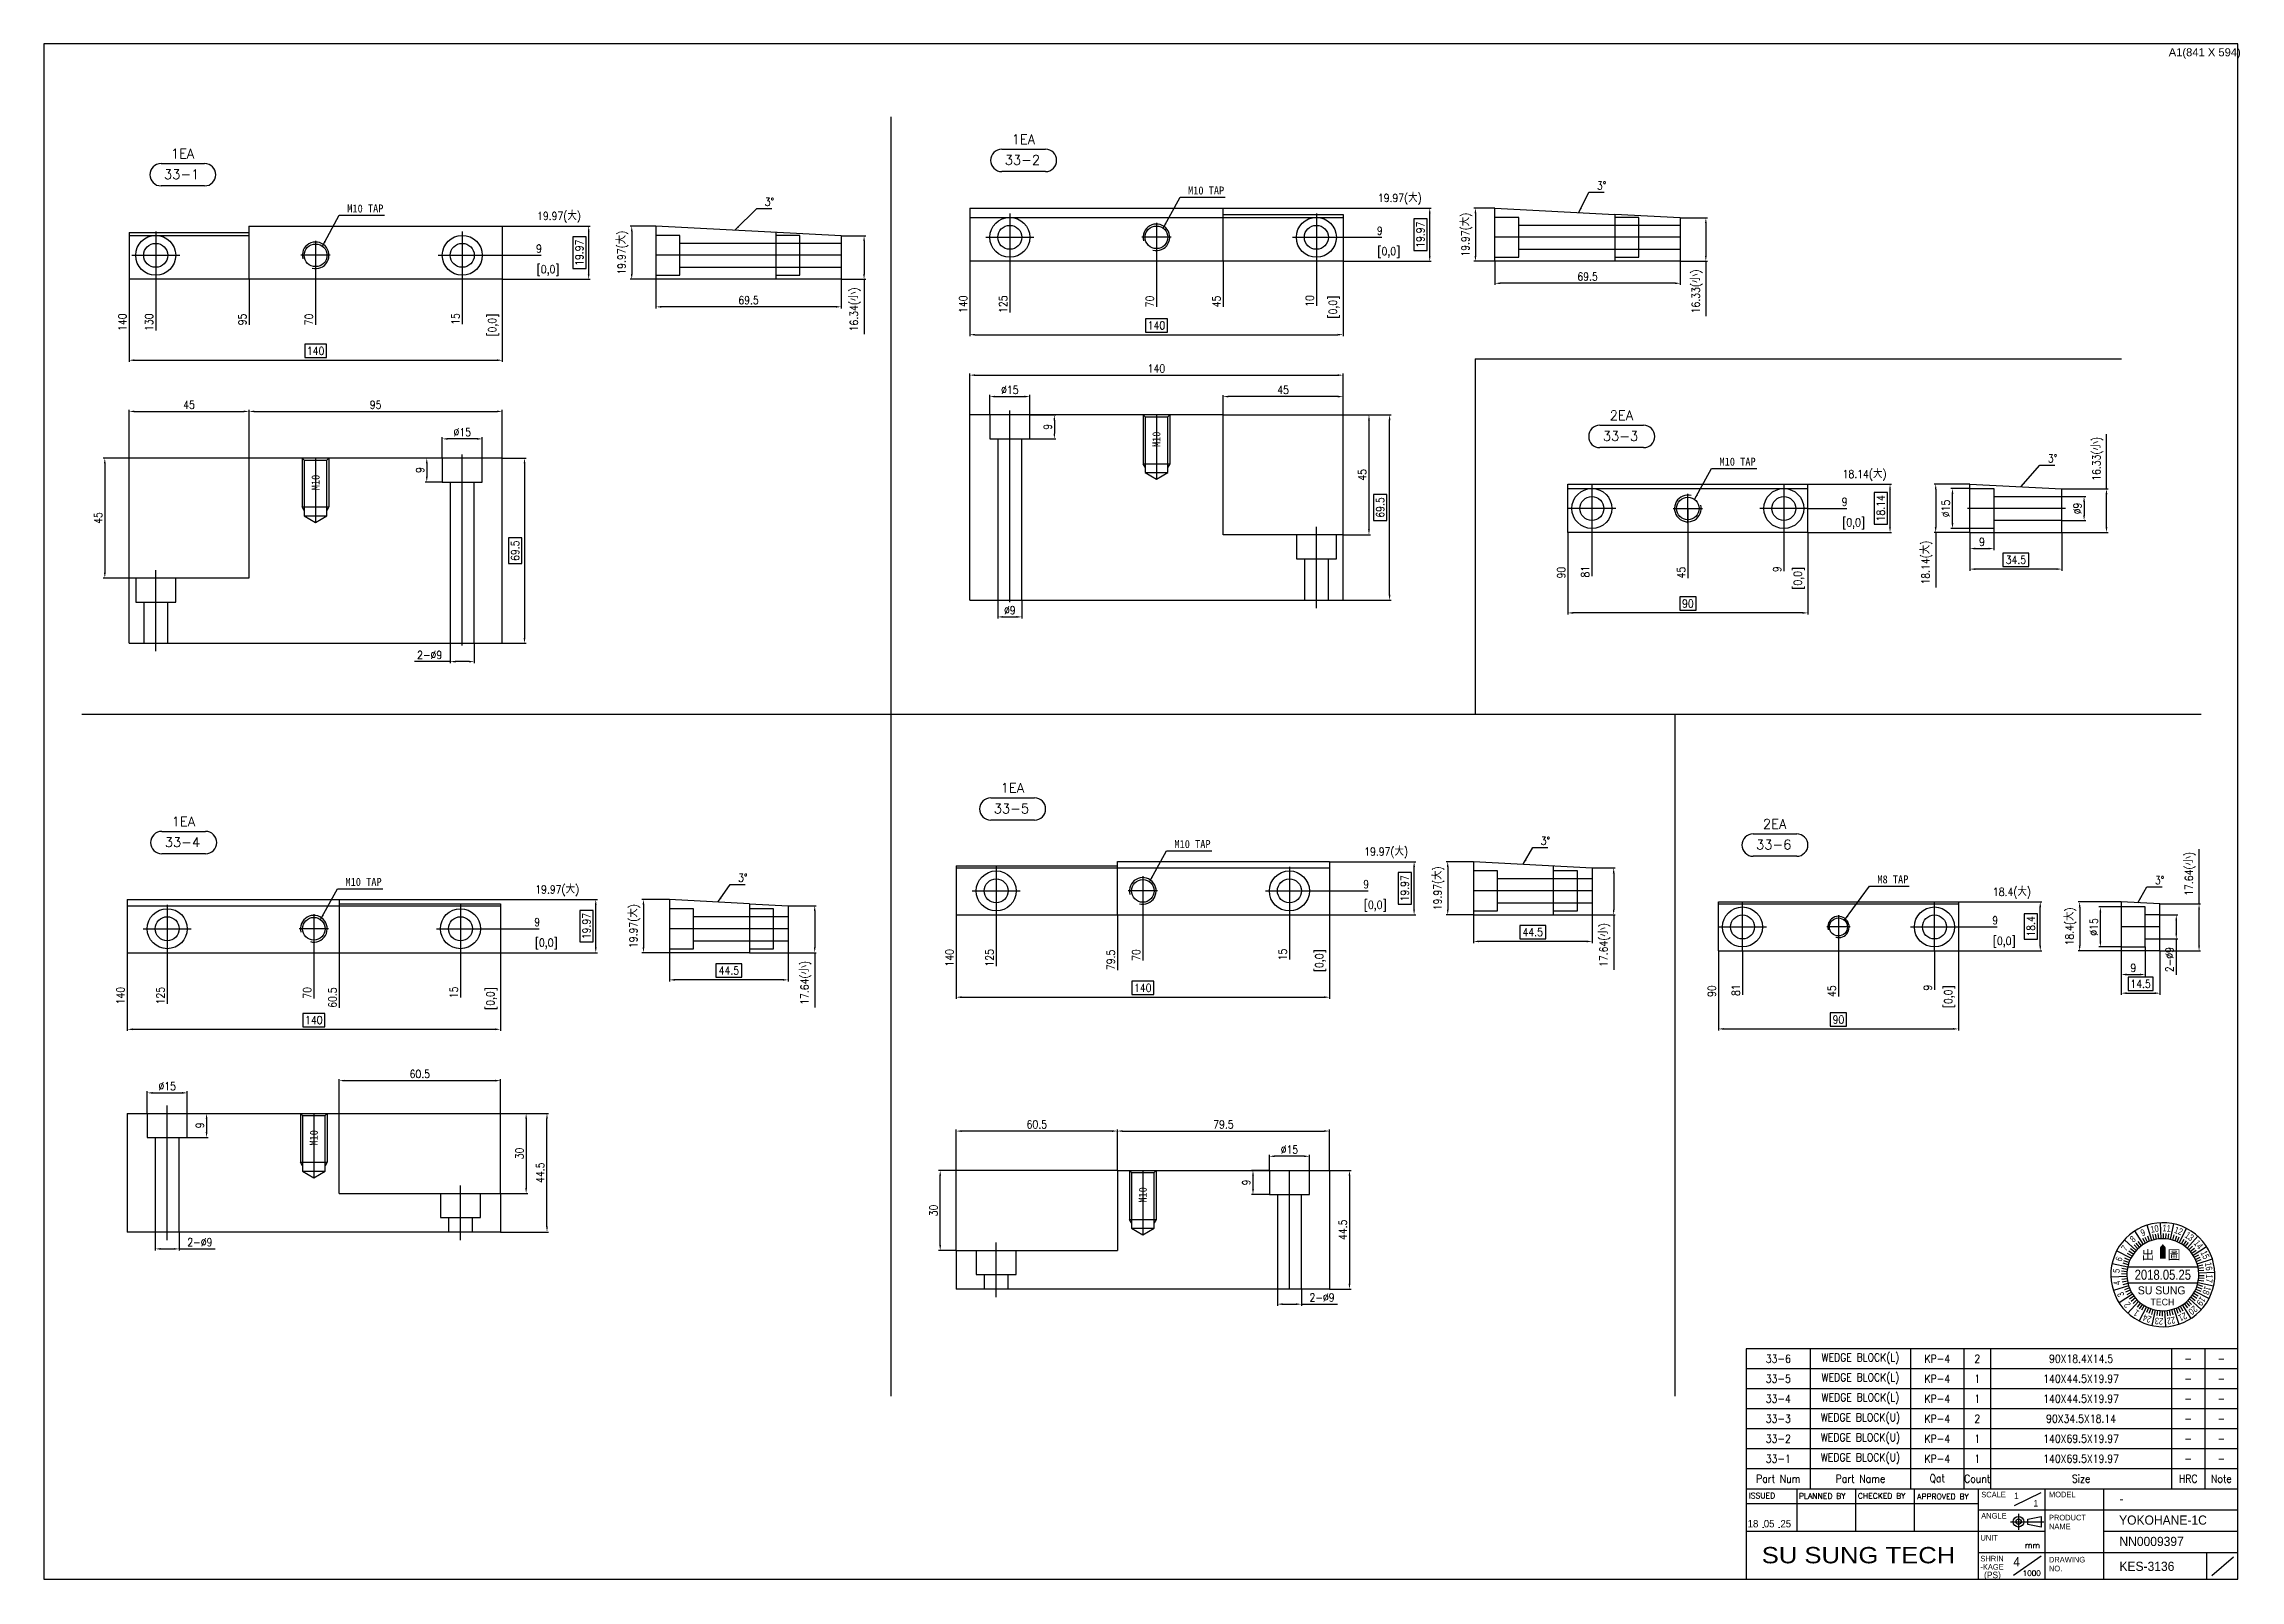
# Model space of a CAD drawing. Header units: millimetres. Extents: x 632 to 3922, y 1402 to 2001.
# Drawn here: x 632 to 1456, y 1402 to 1978 of the extents above; entities that cross this region are included whole.
import ezdxf
from ezdxf.enums import TextEntityAlignment as Align
from ezdxf.lldxf.tags import DXFTag

# ---------------------------------------------------------------- set-up
doc = ezdxf.new("R2010")
doc.units = ezdxf.units.MM
for name, color, linetype in [('11', 11, 'Continuous'), ('2', 2, 'Continuous'), ('3', 3, 'Continuous'), ('4', 4, 'Continuous'), ('6', 6, 'Continuous'), ('7', 7, 'Continuous'), ('BCE', 1, 'CENTER'), ('BO', 7, 'Continuous'), ('BTL', 5, 'Continuous'), ('CE', 1, 'CENTER'), ('DIM', 7, 'Continuous'), ('L1', 31, 'Continuous')]:
    doc.layers.add(name, color=color, linetype=linetype)
doc.styles.add('1', font='ROMANK.shx')
doc.styles.add('JM_Standard', font='', dxfattribs={"height": 3})
doc.styles.add('KK', font='')
doc.styles.add('ROMANS', font='romans.shx', dxfattribs={"width": 0.8, "height": 3})
doc.styles.get("Standard").update_dxf_attribs({"font": ''})
doc.styles.add('SY', font='romans.shx', dxfattribs={"width": 0.85, "height": 3, "bigfont": 'ghs.shx'})
doc.styles.add('돋움', font='', dxfattribs={"width": 0.85})
doc.styles.get('JM_Standard').set_extended_font_data('DotumChe')
doc.styles.get('KK').set_extended_font_data('Gulim')
doc.styles.get('Standard').set_extended_font_data('Arial')
doc.styles.get('돋움').set_extended_font_data('Dotum')
tags = doc.linetypes.add('CENTER', pattern=[2, 1.25, -0.25, 0.25, -0.25]).pattern_tags.tags
tags[10:11] = [DXFTag(74, 4), DXFTag(75, 0), DXFTag(340, '0'), DXFTag(46, 1.0), DXFTag(50, 0.0), DXFTag(44, 0.0), DXFTag(45, 0.0)]
tags[8:9] = [DXFTag(74, 4), DXFTag(75, 0), DXFTag(340, '0'), DXFTag(46, 1.0), DXFTag(50, 0.0), DXFTag(44, 0.0), DXFTag(45, 0.0)]
tags[6:7] = [DXFTag(74, 4), DXFTag(75, 0), DXFTag(340, '0'), DXFTag(46, 1.0), DXFTag(50, 0.0), DXFTag(44, 0.0), DXFTag(45, 0.0)]
tags[4:5] = [DXFTag(74, 4), DXFTag(75, 0), DXFTag(340, '0'), DXFTag(46, 1.0), DXFTag(50, 0.0), DXFTag(44, 0.0), DXFTag(45, 0.0)]
doc.dimstyles.new('BaseStyle', dxfattribs={"dimtxt": 3, "dimasz": 2, "dimexe": 0.6, "dimexo": 0, "dimgap": 1, "dimtad": 1, "dimdsep": 46, "dimtxsty": 'SY', "dimcen": 0, "dimclrd": 3, "dimclre": 3, "dimclrt": 7, "dimaunit": 1, "dimazin": 0, "dimtfac": 1, "dimtmove": 0, "dimatfit": 3, "dimfxl": 1, "dimtolj": 1, "dimtzin": 0, "dimarcsym": 0})

msp = doc.modelspace()

# ---------------------------------------------------------------- texts
at = {"style": 'ROMANS'}
for s, p in [('1EA', (1003.515, 1940.928)), ('1EA', (688.117, 1935.559)), ('2EA', (1227.869, 1837.365)), ('1EA', (999.39, 1697.6)), ('1EA', (688.431, 1684.986)), ('2EA', (1285.347, 1684.071))]:
    msp.add_text(s, height=3.6, dxfattribs=at).set_placement(p, align=Align.RIGHT)
at = {"layer": '6', "style": 'ROMANS'}
for s, p in [('33-2', (1005.411, 1933.165)), ('33-1', (690.014, 1927.796)), ('33-3', (1229.765, 1829.602)), ('33-5', (1001.286, 1689.837)), ('33-4', (690.327, 1677.223)), ('33-6', (1287.243, 1676.308))]:
    msp.add_text(s, height=3.6, dxfattribs=at).set_placement(p, align=Align.RIGHT)
at = {"layer": '6', "style": 'KK'}
msp.add_text('25', height=2.7648, dxfattribs=at).set_placement((1283.109, 1423.348), align=Align.MIDDLE_LEFT)
at = {"layer": '7', "char_height": 3}
for s, insert, attachment_point, style in [('\\A1;3%%d', (902.108, 1917.749), 7, 'SY'), ('M10 TAP  ', (1060.896, 1921.956), 7, 'JM_Standard'), ('\\A1;3%%d', (1214.283, 1923.848), 7, 'SY'), ('M10 TAP  ', (745.497, 1915.201), 7, 'JM_Standard'), ('M10 TAP  ', (1260.25, 1820.229), 7, 'JM_Standard'), ('\\A1;3%%d', (1193.2, 1678.04), 7, 'SY'), ('M10 TAP  ', (1055.784, 1676.762), 7, 'JM_Standard'), ('M10 TAP  ', (744.825, 1662.574), 7, 'JM_Standard'), ('\\A1;3%%d', (892.126, 1664.163), 7, 'SY'), ('M8 TAP  ', (1319.479, 1663.52), 7, 'JM_Standard'), ('\\A1;3%%d', (1423.624, 1663.259), 7, 'SY'), ('33-6', (1282.319, 1485.239), 5, 'SY'), ('WEDGE BLOCK(L)', (1313.134, 1485.239), 5, 'SY'), ('KP-4', (1341.949, 1485.239), 5, 'SY'), ('2', (1356.949, 1485.239), 5, 'SY'), ('90X18.4X14.5', (1395.894, 1485.239), 5, 'SY'), ('-', (1436.074, 1485.239), 5, 'SY'), ('-', (1448.509, 1485.239), 5, 'SY'), ('33-5', (1282.319, 1477.739), 5, 'SY'), ('WEDGE BLOCK(L)', (1313.134, 1477.739), 5, 'SY'), ('KP-4', (1341.949, 1477.739), 5, 'SY'), ('1', (1356.949, 1477.739), 5, 'SY'), ('140X44.5X19.97', (1395.894, 1477.739), 5, 'SY'), ('-', (1436.074, 1477.739), 5, 'SY'), ('-', (1448.509, 1477.739), 5, 'SY'), ('33-4', (1282.319, 1470.239), 5, 'SY'), ('WEDGE BLOCK(L)', (1313.134, 1470.239), 5, 'SY'), ('KP-4', (1341.949, 1470.239), 5, 'SY'), ('1', (1356.949, 1470.239), 5, 'SY'), ('140X44.5X19.97', (1395.894, 1470.239), 5, 'SY'), ('-', (1436.074, 1470.239), 5, 'SY'), ('-', (1448.509, 1470.239), 5, 'SY'), ('33-3', (1282.319, 1462.739), 5, 'SY'), ('WEDGE BLOCK(U)', (1313.134, 1462.739), 5, 'SY'), ('KP-4', (1341.949, 1462.739), 5, 'SY'), ('2', (1356.949, 1462.739), 5, 'SY'), ('90X34.5X18.14', (1395.894, 1462.739), 5, 'SY'), ('-', (1436.074, 1462.739), 5, 'SY'), ('-', (1448.509, 1462.739), 5, 'SY'), ('33-2', (1282.319, 1455.239), 5, 'SY'), ('WEDGE BLOCK(U)', (1313.134, 1455.239), 5, 'SY'), ('WEDGE BLOCK(U)', (1313.134, 1447.739), 5, 'SY'), ('KP-4', (1341.949, 1455.239), 5, 'SY'), ('1', (1356.949, 1455.239), 5, 'SY'), ('140X69.5X19.97', (1395.894, 1455.239), 5, 'SY'), ('-', (1436.074, 1455.239), 5, 'SY'), ('-', (1448.509, 1455.239), 5, 'SY'), ('Part Num', (1282.319, 1440.239), 5, 'SY'), ('33-1', (1282.319, 1447.739), 5, 'SY'), ('Part Name', (1313.134, 1440.239), 5, 'SY'), ('KP-4', (1341.949, 1447.739), 5, 'SY'), ('Qat', (1341.949, 1440.239), 5, 'SY'), ('Count', (1356.949, 1440.239), 5, 'SY'), ('1', (1356.949, 1447.739), 5, 'SY'), ('140X69.5X19.97', (1395.894, 1447.739), 5, 'SY'), ('Size', (1395.894, 1440.239), 5, 'SY'), ('HRC', (1436.074, 1440.239), 5, 'SY'), ('-', (1436.074, 1447.739), 5, 'SY'), ('Note', (1448.509, 1440.239), 5, 'SY'), ('-', (1448.509, 1447.739), 5, 'SY')]:
    msp.add_mtext(s, dxfattribs=dict(at, insert=insert, attachment_point=attachment_point, style=style))
at = {"layer": 'DIM', "style": 'JM_Standard'}
for p in [(733.637, 1813.955), (732.965, 1568.089), (1043.924, 1546.689)]:
    msp.add_text('M10', height=3, rotation=90, dxfattribs=at).set_placement(p, align=Align.MIDDLE)

# ---------------------------------------------------------------- blocks, each defined once
blk = doc.blocks.new('PCT_1_10')
at = {"layer": 'BCE'}
for p, q in [((5.5, 0), (-5.5, 0)), ((0, 5.5), (0, -5.5))]:
    blk.add_line(p, q, dxfattribs=at)
at = {"layer": 'BO'}
blk.add_circle((0, 0), 4.25, dxfattribs=at)
at = {"layer": 'BTL'}
blk.add_arc((0, 0), 5, 255, 195, dxfattribs=at)
blk = doc.blocks.new('*D253')
at = {"layer": 'BO', "color": 3, "lineweight": -2}
blk.add_line((803.64, 1890.18), (803.64, 1868.8), dxfattribs=at)
at = {"layer": 'Defpoints', "color": 0}
for p in [(803.64, 1890.18), (803.64, 1890.18), (803.64, 1878.18)]:
    blk.add_point(p, dxfattribs=at)
at = {"layer": 'BO', "color": 2, "insert": (800.35, 1872.99), "char_height": 3, "attachment_point": 5, "rotation": 90, "style": 'SY'}
blk.add_mtext('\\A1;[0,0]', dxfattribs=at)
blk = doc.blocks.new('*D254')
at = {"layer": 'BO', "color": 3, "lineweight": -2}
blk.add_line((803.64, 1890.18), (825.02, 1890.18), dxfattribs=at)
at = {"layer": 'Defpoints', "color": 0}
for p in [(803.64, 1890.18), (803.64, 1890.18), (815.64, 1890.18)]:
    blk.add_point(p, dxfattribs=at)
at = {"layer": 'BO', "color": 2, "insert": (820.83, 1893.46), "char_height": 3, "attachment_point": 5, "style": 'SY'}
blk.add_mtext('\\A1;[0,0]', dxfattribs=at)
blk = doc.blocks.new('*D255')
at = {"layer": 'BO', "color": 3, "lineweight": -2}
blk.add_line((788.64, 1890.18), (788.64, 1873.41), dxfattribs=at)
at = {"layer": 'Defpoints', "color": 0}
for p in [(788.64, 1890.18), (803.64, 1890.18)]:
    blk.add_point(p, dxfattribs=at)
at = {"layer": 'BO', "color": 7, "insert": (786.14, 1875.29), "char_height": 3, "attachment_point": 5, "rotation": 90, "style": 'SY', "bg_fill": 3, "box_fill_scale": 1.1, "bg_fill_color": 256, "bg_fill_true_color": 13158600, "bg_fill_transparency": 0}
blk.add_mtext('\\A1;15', dxfattribs=at)
at = {"layer": 'Defpoints', "color": 0}
blk.add_point((788.64, 1878.18), dxfattribs=at)
blk = doc.blocks.new('*D256')
at = {"layer": 'BO', "color": 3, "lineweight": -2}
blk.add_line((733.64, 1899.18), (733.64, 1873.05), dxfattribs=at)
at = {"layer": 'Defpoints', "color": 0}
for p in [(733.64, 1899.18), (803.64, 1890.18)]:
    blk.add_point(p, dxfattribs=at)
at = {"layer": 'BO', "color": 7, "insert": (731.14, 1875.11), "char_height": 3, "attachment_point": 5, "rotation": 90, "style": 'SY', "bg_fill": 3, "box_fill_scale": 1.1, "bg_fill_color": 256, "bg_fill_true_color": 13158600, "bg_fill_transparency": 0}
blk.add_mtext('\\A1;70', dxfattribs=at)
at = {"layer": 'Defpoints', "color": 0}
blk.add_point((733.64, 1878.18), dxfattribs=at)
blk = doc.blocks.new('*D257')
at = {"layer": 'BO', "color": 3, "lineweight": -2}
blk.add_line((708.64, 1890.18), (708.64, 1873.05), dxfattribs=at)
at = {"layer": 'Defpoints', "color": 0}
for p in [(708.64, 1890.18), (803.64, 1890.18)]:
    blk.add_point(p, dxfattribs=at)
at = {"layer": 'BO', "color": 7, "insert": (706.14, 1875.11), "char_height": 3, "attachment_point": 5, "rotation": 90, "style": 'SY', "bg_fill": 3, "box_fill_scale": 1.1, "bg_fill_color": 256, "bg_fill_true_color": 13158600, "bg_fill_transparency": 0}
blk.add_mtext('\\A1;95', dxfattribs=at)
at = {"layer": 'Defpoints', "color": 0}
blk.add_point((708.64, 1878.18), dxfattribs=at)
blk = doc.blocks.new('*D258')
at = {"layer": 'BO', "color": 3, "lineweight": -2}
blk.add_line((673.64, 1890.18), (673.64, 1870.98), dxfattribs=at)
at = {"layer": 'Defpoints', "color": 0}
for p in [(673.64, 1890.18), (803.64, 1890.18)]:
    blk.add_point(p, dxfattribs=at)
at = {"layer": 'BO', "color": 7, "insert": (671.14, 1874.08), "char_height": 3, "attachment_point": 5, "rotation": 90, "style": 'SY', "bg_fill": 3, "box_fill_scale": 1.1, "bg_fill_color": 256, "bg_fill_true_color": 13158600, "bg_fill_transparency": 0}
blk.add_mtext('\\A1;130', dxfattribs=at)
at = {"layer": 'Defpoints', "color": 0}
blk.add_point((673.64, 1878.18), dxfattribs=at)
blk = doc.blocks.new('*D259')
at = {"layer": 'BO', "color": 3, "lineweight": -2}
blk.add_line((663.64, 1890.18), (663.64, 1870.98), dxfattribs=at)
at = {"layer": 'Defpoints', "color": 0}
for p in [(663.64, 1890.18), (803.64, 1890.18)]:
    blk.add_point(p, dxfattribs=at)
at = {"layer": 'BO', "color": 7, "insert": (661.14, 1874.08), "char_height": 3, "attachment_point": 5, "rotation": 90, "style": 'SY', "bg_fill": 3, "box_fill_scale": 1.1, "bg_fill_color": 256, "bg_fill_true_color": 13158600, "bg_fill_transparency": 0}
blk.add_mtext('\\A1;140', dxfattribs=at)
at = {"layer": 'Defpoints', "color": 0}
blk.add_point((663.64, 1878.18), dxfattribs=at)
blk = doc.blocks.new('*D260')
at = {"layer": 'BO', "color": 3, "lineweight": -2}
blk.add_line((797.64, 1899.18), (818.22, 1899.18), dxfattribs=at)
at = {"layer": 'Defpoints', "color": 0}
for p in [(797.64, 1899.18), (803.64, 1890.18)]:
    blk.add_point(p, dxfattribs=at)
at = {"layer": 'BO', "color": 7, "insert": (817.43, 1901.68), "char_height": 3, "attachment_point": 5, "style": 'SY', "bg_fill": 3, "box_fill_scale": 1.1, "bg_fill_color": 256, "bg_fill_true_color": 13158600, "bg_fill_transparency": 0}
blk.add_mtext('\\A1;9', dxfattribs=at)
at = {"layer": 'Defpoints', "color": 0}
blk.add_point((815.64, 1899.18), dxfattribs=at)
blk = doc.blocks.new('*D261')
at = {"layer": 'BO', "color": 3, "lineweight": -2}
blk.add_line((803.64, 1910.15), (833.23, 1910.15), dxfattribs=at)
at = {"layer": 'Defpoints', "color": 0}
for p in [(803.64, 1910.15), (803.64, 1890.18)]:
    blk.add_point(p, dxfattribs=at)
at = {"layer": 'BO', "color": 7, "insert": (824.93, 1913.44), "char_height": 3, "attachment_point": 5, "style": 'SY', "bg_fill": 3, "box_fill_scale": 1.1, "bg_fill_color": 256, "bg_fill_true_color": 13158600, "bg_fill_transparency": 0}
blk.add_mtext('\\A1;19.97(大)', dxfattribs=at)
at = {"layer": 'Defpoints', "color": 0}
blk.add_point((815.64, 1910.15), dxfattribs=at)
blk = doc.blocks.new('*D262')
at = {"layer": 'Defpoints', "color": 0}
for p in [(663.64, 1890.18), (803.64, 1890.18), (803.64, 1859.82)]:
    blk.add_point(p, dxfattribs=at)
at = {"layer": 'DIM', "color": 3, "lineweight": -2}
for p, q in [((663.64, 1890.18), (663.64, 1859.22)), ((803.64, 1890.18), (803.64, 1859.22)), ((665.64, 1859.82), (801.64, 1859.82))]:
    blk.add_line(p, q, dxfattribs=at)
at = {"layer": 'DIM', "color": 3}
for points in [[(665.64, 1860.16), (665.64, 1859.49), (663.64, 1859.82)], [(801.64, 1859.49), (801.64, 1860.16), (803.64, 1859.82)]]:
    blk.add_solid(points, dxfattribs=at)
at = {"layer": 'DIM', "color": 7, "insert": (733.64, 1863.32), "char_height": 3, "attachment_point": 5, "style": 'SY', "bg_fill": 3, "box_fill_scale": 1.1, "bg_fill_color": 256, "bg_fill_true_color": 13158600, "bg_fill_transparency": 0}
blk.add_mtext('\\A1;140', dxfattribs=at)
at = {"layer": 'DIM', "color": 3, "lineweight": -2}
for p, q in [((737.73, 1865.82), (729.54, 1865.82)), ((729.54, 1865.82), (729.54, 1860.82)), ((737.73, 1860.82), (737.73, 1865.82)), ((729.54, 1860.82), (737.73, 1860.82))]:
    blk.add_line(p, q, dxfattribs=at)
blk = doc.blocks.new('*D263')
at = {"layer": 'Defpoints', "color": 0}
for p in [(803.64, 1910.15), (836.06, 1910.15), (803.64, 1890.18)]:
    blk.add_point(p, dxfattribs=at)
at = {"layer": 'DIM', "color": 3, "lineweight": -2}
for p, q in [((803.64, 1910.15), (836.66, 1910.15)), ((836.06, 1892.18), (836.06, 1908.15)), ((803.64, 1890.18), (836.66, 1890.18))]:
    blk.add_line(p, q, dxfattribs=at)
at = {"layer": 'DIM', "color": 3}
for points in [[(836.39, 1908.15), (835.73, 1908.15), (836.06, 1910.15)], [(835.73, 1892.18), (836.39, 1892.18), (836.06, 1890.18)]]:
    blk.add_solid(points, dxfattribs=at)
at = {"layer": 'DIM', "color": 7, "insert": (832.56, 1900.16), "char_height": 3, "attachment_point": 5, "rotation": 90, "style": 'SY', "bg_fill": 3, "box_fill_scale": 1.1, "bg_fill_color": 256, "bg_fill_true_color": 13158600, "bg_fill_transparency": 0}
blk.add_mtext('\\A1;19.97', dxfattribs=at)
at = {"layer": 'DIM', "color": 3, "lineweight": -2}
for p, q in [((835.06, 1906.08), (830.06, 1906.08)), ((830.06, 1906.08), (830.06, 1894.25)), ((835.06, 1894.25), (835.06, 1906.08)), ((830.06, 1894.25), (835.06, 1894.25))]:
    blk.add_line(p, q, dxfattribs=at)
blk = doc.blocks.new('*D264')
at = {"layer": 'Defpoints', "color": 0}
for p in [(803.64, 1840.62), (708.64, 1823.12), (803.64, 1823.12)]:
    blk.add_point(p, dxfattribs=at)
at = {"layer": 'DIM', "color": 3, "lineweight": -2}
for p, q in [((708.64, 1823.12), (708.64, 1841.22)), ((710.64, 1840.62), (801.64, 1840.62)), ((803.64, 1823.12), (803.64, 1841.22))]:
    blk.add_line(p, q, dxfattribs=at)
at = {"layer": 'DIM', "color": 3}
for points in [[(710.64, 1840.95), (710.64, 1840.29), (708.64, 1840.62)], [(801.64, 1840.29), (801.64, 1840.95), (803.64, 1840.62)]]:
    blk.add_solid(points, dxfattribs=at)
at = {"layer": 'DIM', "color": 7, "insert": (756.14, 1843.12), "char_height": 3, "attachment_point": 5, "style": 'SY', "bg_fill": 3, "box_fill_scale": 1.1, "bg_fill_color": 256, "bg_fill_true_color": 13158600, "bg_fill_transparency": 0}
blk.add_mtext('\\A1;95', dxfattribs=at)
blk = doc.blocks.new('*D265')
at = {"layer": 'Defpoints', "color": 0}
for p in [(708.64, 1840.62), (708.64, 1823.12), (663.64, 1778.12)]:
    blk.add_point(p, dxfattribs=at)
at = {"layer": 'DIM', "color": 3, "lineweight": -2}
for p, q in [((663.64, 1778.12), (663.64, 1841.22)), ((665.64, 1840.62), (706.64, 1840.62)), ((708.64, 1823.12), (708.64, 1841.22))]:
    blk.add_line(p, q, dxfattribs=at)
at = {"layer": 'DIM', "color": 3}
for points in [[(665.64, 1840.95), (665.64, 1840.29), (663.64, 1840.62)], [(706.64, 1840.29), (706.64, 1840.95), (708.64, 1840.62)]]:
    blk.add_solid(points, dxfattribs=at)
at = {"layer": 'DIM', "color": 7, "insert": (686.14, 1843.12), "char_height": 3, "attachment_point": 5, "style": 'SY', "bg_fill": 3, "box_fill_scale": 1.1, "bg_fill_color": 256, "bg_fill_true_color": 13158600, "bg_fill_transparency": 0}
blk.add_mtext('\\A1;45', dxfattribs=at)
blk = doc.blocks.new('*D266')
at = {"layer": 'Defpoints', "color": 0}
for p in [(708.64, 1823.12), (654.55, 1778.12), (663.64, 1778.12)]:
    blk.add_point(p, dxfattribs=at)
at = {"layer": 'DIM', "color": 3, "lineweight": -2}
for p, q in [((708.64, 1823.12), (653.95, 1823.12)), ((654.55, 1821.12), (654.55, 1780.12)), ((663.64, 1778.12), (653.95, 1778.12))]:
    blk.add_line(p, q, dxfattribs=at)
at = {"layer": 'DIM', "color": 3}
for points in [[(654.88, 1821.12), (654.22, 1821.12), (654.55, 1823.12)], [(654.22, 1780.12), (654.88, 1780.12), (654.55, 1778.12)]]:
    blk.add_solid(points, dxfattribs=at)
at = {"layer": 'DIM', "color": 7, "insert": (652.05, 1800.62), "char_height": 3, "attachment_point": 5, "rotation": 90, "style": 'SY', "bg_fill": 3, "box_fill_scale": 1.1, "bg_fill_color": 256, "bg_fill_true_color": 13158600, "bg_fill_transparency": 0}
blk.add_mtext('\\A1;45', dxfattribs=at)
blk = doc.blocks.new('*D267')
at = {"layer": 'Defpoints', "color": 0}
for p in [(781.14, 1823.12), (781.14, 1814.12)]:
    blk.add_point(p, dxfattribs=at)
at = {"layer": 'DIM', "color": 3, "lineweight": -2}
for p, q in [((781.14, 1823.12), (774.72, 1823.12)), ((775.32, 1821.12), (775.32, 1816.12)), ((781.14, 1814.12), (774.72, 1814.12))]:
    blk.add_line(p, q, dxfattribs=at)
at = {"layer": 'DIM', "color": 3}
for points in [[(775.66, 1821.12), (774.99, 1821.12), (775.32, 1823.12)], [(774.99, 1816.12), (775.66, 1816.12), (775.32, 1814.12)]]:
    blk.add_solid(points, dxfattribs=at)
at = {"layer": 'DIM', "color": 7, "insert": (772.82, 1818.62), "char_height": 3, "attachment_point": 5, "rotation": 90, "style": 'SY', "bg_fill": 3, "box_fill_scale": 1.1, "bg_fill_color": 256, "bg_fill_true_color": 13158600, "bg_fill_transparency": 0}
blk.add_mtext('\\A1;9', dxfattribs=at)
at = {"layer": 'Defpoints', "color": 0}
blk.add_point((775.32, 1814.12), dxfattribs=at)
blk = doc.blocks.new('*D268')
at = {"layer": 'Defpoints', "color": 0}
for p in [(803.64, 1823.12), (803.64, 1753.62), (811.99, 1753.62)]:
    blk.add_point(p, dxfattribs=at)
at = {"layer": 'DIM', "color": 3, "lineweight": -2}
for p, q in [((803.64, 1823.12), (812.59, 1823.12)), ((811.99, 1821.12), (811.99, 1755.62)), ((803.64, 1753.62), (812.59, 1753.62))]:
    blk.add_line(p, q, dxfattribs=at)
at = {"layer": 'DIM', "color": 3}
for points in [[(812.33, 1821.12), (811.66, 1821.12), (811.99, 1823.12)], [(811.66, 1755.62), (812.33, 1755.62), (811.99, 1753.62)]]:
    blk.add_solid(points, dxfattribs=at)
at = {"layer": 'DIM', "color": 7, "insert": (808.49, 1788.37), "char_height": 3, "attachment_point": 5, "rotation": 90, "style": 'SY', "bg_fill": 3, "box_fill_scale": 1.1, "bg_fill_color": 256, "bg_fill_true_color": 13158600, "bg_fill_transparency": 0}
blk.add_mtext('\\A1;69.5', dxfattribs=at)
at = {"layer": 'DIM', "color": 3, "lineweight": -2}
for p, q in [((810.99, 1793.2), (805.99, 1793.2)), ((805.99, 1793.2), (805.99, 1783.55)), ((810.99, 1783.55), (810.99, 1793.2)), ((805.99, 1783.55), (810.99, 1783.55))]:
    blk.add_line(p, q, dxfattribs=at)
blk = doc.blocks.new('*D269')
at = {"layer": 'Defpoints', "color": 0}
for p in [(781.14, 1823.12), (796.14, 1823.12)]:
    blk.add_point(p, dxfattribs=at)
at = {"layer": 'DIM', "color": 3, "lineweight": -2}
for p, q in [((781.14, 1823.12), (781.14, 1830.92)), ((794.14, 1830.32), (783.14, 1830.32)), ((796.14, 1823.12), (796.14, 1830.92))]:
    blk.add_line(p, q, dxfattribs=at)
at = {"layer": 'DIM', "color": 3}
for points in [[(783.14, 1830.65), (783.14, 1829.98), (781.14, 1830.32)], [(794.14, 1829.98), (794.14, 1830.65), (796.14, 1830.32)]]:
    blk.add_solid(points, dxfattribs=at)
at = {"layer": 'DIM', "color": 7, "insert": (788.64, 1832.82), "char_height": 3, "attachment_point": 5, "style": 'SY', "bg_fill": 3, "box_fill_scale": 1.1, "bg_fill_color": 256, "bg_fill_true_color": 13158600, "bg_fill_transparency": 0}
blk.add_mtext('\\A1;%%c15', dxfattribs=at)
at = {"layer": 'Defpoints', "color": 0}
blk.add_point((781.14, 1830.32), dxfattribs=at)
blk = doc.blocks.new('*D270')
at = {"layer": 'Defpoints', "color": 0}
blk.add_point((793.14, 1753.62), dxfattribs=at)
at = {"layer": 'DIM', "color": 3, "lineweight": -2}
for p, q in [((784.14, 1746.75), (770.67, 1746.75)), ((784.14, 1753.62), (784.14, 1746.15)), ((791.14, 1746.75), (786.14, 1746.75)), ((793.14, 1753.62), (793.14, 1746.15))]:
    blk.add_line(p, q, dxfattribs=at)
at = {"layer": 'DIM', "color": 3}
for points in [[(786.14, 1747.09), (786.14, 1746.42), (784.14, 1746.75)], [(791.14, 1746.42), (791.14, 1747.09), (793.14, 1746.75)]]:
    blk.add_solid(points, dxfattribs=at)
at = {"layer": 'DIM', "color": 7, "insert": (776.4, 1749.25), "char_height": 3, "attachment_point": 5, "style": 'SY', "bg_fill": 3, "box_fill_scale": 1.1, "bg_fill_color": 256, "bg_fill_true_color": 13158600, "bg_fill_transparency": 0}
blk.add_mtext('\\A1;2-%%c9', dxfattribs=at)
at = {"layer": 'Defpoints', "color": 0}
for p in [(784.14, 1753.62), (784.14, 1746.75)]:
    blk.add_point(p, dxfattribs=at)
blk = doc.blocks.new('*D271')
at = {"layer": 'Defpoints', "color": 0}
for p in [(861.28, 1910.15), (861.28, 1890.18)]:
    blk.add_point(p, dxfattribs=at)
at = {"layer": 'DIM', "color": 3, "lineweight": -2}
for p, q in [((861.28, 1910.15), (851.61, 1910.15)), ((852.21, 1908.15), (852.21, 1892.18)), ((861.28, 1890.18), (851.61, 1890.18))]:
    blk.add_line(p, q, dxfattribs=at)
at = {"layer": 'DIM', "color": 3}
for points in [[(852.55, 1908.15), (851.88, 1908.15), (852.21, 1910.15)], [(851.88, 1892.18), (852.55, 1892.18), (852.21, 1890.18)]]:
    blk.add_solid(points, dxfattribs=at)
at = {"layer": 'DIM', "color": 7, "insert": (848.93, 1900.16), "char_height": 3, "attachment_point": 5, "rotation": 90, "style": 'SY', "bg_fill": 3, "box_fill_scale": 1.1, "bg_fill_color": 256, "bg_fill_true_color": 13158600, "bg_fill_transparency": 0}
blk.add_mtext('\\A1;19.97(大)', dxfattribs=at)
at = {"layer": 'Defpoints', "color": 0}
blk.add_point((852.21, 1890.18), dxfattribs=at)
blk = doc.blocks.new('*D272')
at = {"layer": 'Defpoints', "color": 0}
blk.add_point((930.78, 1906.51), dxfattribs=at)
at = {"layer": 'DIM', "color": 3, "lineweight": -2}
for p, q in [((930.78, 1906.51), (939.97, 1906.51)), ((939.37, 1904.51), (939.37, 1892.18)), ((930.78, 1890.18), (939.97, 1890.18)), ((939.37, 1890.18), (939.37, 1869.59))]:
    blk.add_line(p, q, dxfattribs=at)
at = {"layer": 'DIM', "color": 3}
for points in [[(939.7, 1904.51), (939.03, 1904.51), (939.37, 1906.51)], [(939.03, 1892.18), (939.7, 1892.18), (939.37, 1890.18)]]:
    blk.add_solid(points, dxfattribs=at)
at = {"layer": 'DIM', "color": 7, "insert": (936.08, 1878.88), "char_height": 3, "attachment_point": 5, "rotation": 90, "style": 'SY', "bg_fill": 3, "box_fill_scale": 1.1, "bg_fill_color": 256, "bg_fill_true_color": 13158600, "bg_fill_transparency": 0}
blk.add_mtext('\\A1;16.34(小)', dxfattribs=at)
at = {"layer": 'Defpoints', "color": 0}
for p in [(930.78, 1890.18), (939.37, 1890.18)]:
    blk.add_point(p, dxfattribs=at)
blk = doc.blocks.new('*D273')
at = {"layer": 'Defpoints', "color": 0}
for p in [(861.28, 1890.18), (930.78, 1890.18), (861.28, 1879.86)]:
    blk.add_point(p, dxfattribs=at)
at = {"layer": 'DIM', "color": 3, "lineweight": -2}
for p, q in [((861.28, 1890.18), (861.28, 1879.26)), ((930.78, 1890.18), (930.78, 1879.26)), ((928.78, 1879.86), (863.28, 1879.86))]:
    blk.add_line(p, q, dxfattribs=at)
at = {"layer": 'DIM', "color": 3}
for points in [[(863.28, 1880.19), (863.28, 1879.53), (861.28, 1879.86)], [(928.78, 1879.53), (928.78, 1880.19), (930.78, 1879.86)]]:
    blk.add_solid(points, dxfattribs=at)
at = {"layer": 'DIM', "color": 7, "insert": (896.03, 1882.36), "char_height": 3, "attachment_point": 5, "style": 'SY', "bg_fill": 3, "box_fill_scale": 1.1, "bg_fill_color": 256, "bg_fill_true_color": 13158600, "bg_fill_transparency": 0}
blk.add_mtext('\\A1;69.5', dxfattribs=at)
blk = doc.blocks.new('*D274')
at = {"layer": 'BO', "color": 3, "lineweight": -2}
blk.add_line((1119.04, 1896.93), (1119.04, 1875.55), dxfattribs=at)
at = {"layer": 'Defpoints', "color": 0}
for p in [(1119.04, 1896.93), (1119.04, 1896.93), (1119.04, 1884.93)]:
    blk.add_point(p, dxfattribs=at)
at = {"layer": 'BO', "color": 2, "insert": (1115.75, 1879.74), "char_height": 3, "attachment_point": 5, "rotation": 90, "style": 'SY'}
blk.add_mtext('\\A1;[0,0]', dxfattribs=at)
blk = doc.blocks.new('*D275')
at = {"layer": 'BO', "color": 3, "lineweight": -2}
blk.add_line((1119.04, 1896.93), (1140.41, 1896.93), dxfattribs=at)
at = {"layer": 'Defpoints', "color": 0}
for p in [(1119.04, 1896.93), (1119.04, 1896.93), (1131.04, 1896.93)]:
    blk.add_point(p, dxfattribs=at)
at = {"layer": 'BO', "color": 2, "insert": (1136.22, 1900.22), "char_height": 3, "attachment_point": 5, "style": 'SY'}
blk.add_mtext('\\A1;[0,0]', dxfattribs=at)
blk = doc.blocks.new('*D276')
at = {"layer": 'BO', "color": 3, "lineweight": -2}
blk.add_line((1109.04, 1896.93), (1109.04, 1880.17), dxfattribs=at)
at = {"layer": 'Defpoints', "color": 0}
for p in [(1109.04, 1896.93), (1119.04, 1896.93)]:
    blk.add_point(p, dxfattribs=at)
at = {"layer": 'BO', "color": 7, "insert": (1106.54, 1882.05), "char_height": 3, "attachment_point": 5, "rotation": 90, "style": 'SY', "bg_fill": 3, "box_fill_scale": 1.1, "bg_fill_color": 256, "bg_fill_true_color": 13158600, "bg_fill_transparency": 0}
blk.add_mtext('\\A1;10', dxfattribs=at)
at = {"layer": 'Defpoints', "color": 0}
blk.add_point((1109.04, 1884.93), dxfattribs=at)
blk = doc.blocks.new('*D277')
at = {"layer": 'BO', "color": 3, "lineweight": -2}
blk.add_line((1074.04, 1896.93), (1074.04, 1879.8), dxfattribs=at)
at = {"layer": 'Defpoints', "color": 0}
for p in [(1074.04, 1896.93), (1119.04, 1896.93)]:
    blk.add_point(p, dxfattribs=at)
at = {"layer": 'BO', "color": 7, "insert": (1071.54, 1881.87), "char_height": 3, "attachment_point": 5, "rotation": 90, "style": 'SY', "bg_fill": 3, "box_fill_scale": 1.1, "bg_fill_color": 256, "bg_fill_true_color": 13158600, "bg_fill_transparency": 0}
blk.add_mtext('\\A1;45', dxfattribs=at)
at = {"layer": 'Defpoints', "color": 0}
blk.add_point((1074.04, 1884.93), dxfattribs=at)
blk = doc.blocks.new('*D278')
at = {"layer": 'BO', "color": 3, "lineweight": -2}
blk.add_line((1049.04, 1905.93), (1049.04, 1879.8), dxfattribs=at)
at = {"layer": 'Defpoints', "color": 0}
for p in [(1049.04, 1905.93), (1119.04, 1896.93)]:
    blk.add_point(p, dxfattribs=at)
at = {"layer": 'BO', "color": 7, "insert": (1046.54, 1881.87), "char_height": 3, "attachment_point": 5, "rotation": 90, "style": 'SY', "bg_fill": 3, "box_fill_scale": 1.1, "bg_fill_color": 256, "bg_fill_true_color": 13158600, "bg_fill_transparency": 0}
blk.add_mtext('\\A1;70', dxfattribs=at)
at = {"layer": 'Defpoints', "color": 0}
blk.add_point((1049.04, 1884.93), dxfattribs=at)
blk = doc.blocks.new('*D279')
at = {"layer": 'BO', "color": 3, "lineweight": -2}
blk.add_line((994.04, 1896.93), (994.04, 1877.74), dxfattribs=at)
at = {"layer": 'Defpoints', "color": 0}
for p in [(994.04, 1896.93), (1119.04, 1896.93)]:
    blk.add_point(p, dxfattribs=at)
at = {"layer": 'BO', "color": 7, "insert": (991.54, 1880.83), "char_height": 3, "attachment_point": 5, "rotation": 90, "style": 'SY', "bg_fill": 3, "box_fill_scale": 1.1, "bg_fill_color": 256, "bg_fill_true_color": 13158600, "bg_fill_transparency": 0}
blk.add_mtext('\\A1;125', dxfattribs=at)
at = {"layer": 'Defpoints', "color": 0}
blk.add_point((994.04, 1884.93), dxfattribs=at)
blk = doc.blocks.new('*D280')
at = {"layer": 'BO', "color": 3, "lineweight": -2}
blk.add_line((979.04, 1896.93), (979.04, 1877.74), dxfattribs=at)
at = {"layer": 'Defpoints', "color": 0}
for p in [(979.04, 1896.93), (1119.04, 1896.93)]:
    blk.add_point(p, dxfattribs=at)
at = {"layer": 'BO', "color": 7, "insert": (976.54, 1880.83), "char_height": 3, "attachment_point": 5, "rotation": 90, "style": 'SY', "bg_fill": 3, "box_fill_scale": 1.1, "bg_fill_color": 256, "bg_fill_true_color": 13158600, "bg_fill_transparency": 0}
blk.add_mtext('\\A1;140', dxfattribs=at)
at = {"layer": 'Defpoints', "color": 0}
blk.add_point((979.04, 1884.93), dxfattribs=at)
blk = doc.blocks.new('*D281')
at = {"layer": 'BO', "color": 3, "lineweight": -2}
blk.add_line((1118.04, 1905.93), (1133.61, 1905.93), dxfattribs=at)
at = {"layer": 'Defpoints', "color": 0}
for p in [(1118.04, 1905.93), (1119.04, 1896.93)]:
    blk.add_point(p, dxfattribs=at)
at = {"layer": 'BO', "color": 7, "insert": (1132.82, 1908.43), "char_height": 3, "attachment_point": 5, "style": 'SY', "bg_fill": 3, "box_fill_scale": 1.1, "bg_fill_color": 256, "bg_fill_true_color": 13158600, "bg_fill_transparency": 0}
blk.add_mtext('\\A1;9', dxfattribs=at)
at = {"layer": 'Defpoints', "color": 0}
blk.add_point((1131.04, 1905.93), dxfattribs=at)
blk = doc.blocks.new('*D282')
at = {"layer": 'BO', "color": 3, "lineweight": -2}
blk.add_line((1074.04, 1916.9), (1148.63, 1916.9), dxfattribs=at)
at = {"layer": 'Defpoints', "color": 0}
for p in [(1074.04, 1916.9), (1119.04, 1896.93)]:
    blk.add_point(p, dxfattribs=at)
at = {"layer": 'BO', "color": 7, "insert": (1140.33, 1920.19), "char_height": 3, "attachment_point": 5, "style": 'SY', "bg_fill": 3, "box_fill_scale": 1.1, "bg_fill_color": 256, "bg_fill_true_color": 13158600, "bg_fill_transparency": 0}
blk.add_mtext('\\A1;19.97(大)', dxfattribs=at)
at = {"layer": 'Defpoints', "color": 0}
blk.add_point((1131.04, 1916.9), dxfattribs=at)
blk = doc.blocks.new('*D283')
at = {"layer": 'Defpoints', "color": 0}
for p in [(979.04, 1896.93), (1119.04, 1896.93), (1119.04, 1869.41)]:
    blk.add_point(p, dxfattribs=at)
at = {"layer": 'DIM', "color": 3, "lineweight": -2}
for p, q in [((979.04, 1896.93), (979.04, 1868.81)), ((1119.04, 1896.93), (1119.04, 1868.81)), ((981.04, 1869.41), (1117.04, 1869.41))]:
    blk.add_line(p, q, dxfattribs=at)
at = {"layer": 'DIM', "color": 3}
for points in [[(981.04, 1869.74), (981.04, 1869.08), (979.04, 1869.41)], [(1117.04, 1869.08), (1117.04, 1869.74), (1119.04, 1869.41)]]:
    blk.add_solid(points, dxfattribs=at)
at = {"layer": 'DIM', "color": 7, "insert": (1049.04, 1872.91), "char_height": 3, "attachment_point": 5, "style": 'SY', "bg_fill": 3, "box_fill_scale": 1.1, "bg_fill_color": 256, "bg_fill_true_color": 13158600, "bg_fill_transparency": 0}
blk.add_mtext('\\A1;140', dxfattribs=at)
at = {"layer": 'DIM', "color": 3, "lineweight": -2}
for p, q in [((1053.13, 1875.41), (1044.94, 1875.41)), ((1044.94, 1875.41), (1044.94, 1870.41)), ((1044.94, 1870.41), (1053.13, 1870.41)), ((1053.13, 1870.41), (1053.13, 1875.41))]:
    blk.add_line(p, q, dxfattribs=at)
blk = doc.blocks.new('*D284')
at = {"layer": 'Defpoints', "color": 0}
for p in [(1141.87, 1916.9), (1151.56, 1916.9), (1119.04, 1896.93)]:
    blk.add_point(p, dxfattribs=at)
at = {"layer": 'DIM', "color": 3, "lineweight": -2}
for p, q in [((1141.87, 1916.9), (1152.16, 1916.9)), ((1151.56, 1898.93), (1151.56, 1914.9)), ((1119.04, 1896.93), (1152.16, 1896.93))]:
    blk.add_line(p, q, dxfattribs=at)
at = {"layer": 'DIM', "color": 3}
for points in [[(1151.89, 1914.9), (1151.22, 1914.9), (1151.56, 1916.9)], [(1151.22, 1898.93), (1151.89, 1898.93), (1151.56, 1896.93)]]:
    blk.add_solid(points, dxfattribs=at)
at = {"layer": 'DIM', "color": 7, "insert": (1148.06, 1906.92), "char_height": 3, "attachment_point": 5, "rotation": 90, "style": 'SY', "bg_fill": 3, "box_fill_scale": 1.1, "bg_fill_color": 256, "bg_fill_true_color": 13158600, "bg_fill_transparency": 0}
blk.add_mtext('\\A1;19.97', dxfattribs=at)
at = {"layer": 'DIM', "color": 3, "lineweight": -2}
for p, q in [((1150.56, 1912.84), (1145.56, 1912.84)), ((1145.56, 1912.84), (1145.56, 1901)), ((1150.56, 1901), (1150.56, 1912.84)), ((1145.56, 1901), (1150.56, 1901))]:
    blk.add_line(p, q, dxfattribs=at)
blk = doc.blocks.new('*D285')
at = {"layer": 'Defpoints', "color": 0}
for p in [(1176.02, 1916.9), (1176.02, 1896.93)]:
    blk.add_point(p, dxfattribs=at)
at = {"layer": 'DIM', "color": 3, "lineweight": -2}
for p, q in [((1176.02, 1916.9), (1168.11, 1916.9)), ((1168.71, 1914.9), (1168.71, 1898.93)), ((1176.02, 1896.93), (1168.11, 1896.93))]:
    blk.add_line(p, q, dxfattribs=at)
at = {"layer": 'DIM', "color": 3}
for points in [[(1169.04, 1914.9), (1168.37, 1914.9), (1168.71, 1916.9)], [(1168.37, 1898.93), (1169.04, 1898.93), (1168.71, 1896.93)]]:
    blk.add_solid(points, dxfattribs=at)
at = {"layer": 'DIM', "color": 7, "insert": (1165.42, 1906.92), "char_height": 3, "attachment_point": 5, "rotation": 90, "style": 'SY', "bg_fill": 3, "box_fill_scale": 1.1, "bg_fill_color": 256, "bg_fill_true_color": 13158600, "bg_fill_transparency": 0}
blk.add_mtext('\\A1;19.97(大)', dxfattribs=at)
at = {"layer": 'Defpoints', "color": 0}
blk.add_point((1168.71, 1896.93), dxfattribs=at)
blk = doc.blocks.new('*D286')
at = {"layer": 'Defpoints', "color": 0}
blk.add_point((1245.52, 1913.26), dxfattribs=at)
at = {"layer": 'DIM', "color": 3, "lineweight": -2}
for p, q in [((1245.52, 1913.26), (1255.74, 1913.26)), ((1255.14, 1911.26), (1255.14, 1898.93)), ((1245.52, 1896.93), (1255.74, 1896.93)), ((1255.14, 1896.93), (1255.14, 1876.34))]:
    blk.add_line(p, q, dxfattribs=at)
at = {"layer": 'DIM', "color": 3}
for points in [[(1255.47, 1911.26), (1254.81, 1911.26), (1255.14, 1913.26)], [(1254.81, 1898.93), (1255.47, 1898.93), (1255.14, 1896.93)]]:
    blk.add_solid(points, dxfattribs=at)
at = {"layer": 'DIM', "color": 7, "insert": (1251.85, 1885.64), "char_height": 3, "attachment_point": 5, "rotation": 90, "style": 'SY', "bg_fill": 3, "box_fill_scale": 1.1, "bg_fill_color": 256, "bg_fill_true_color": 13158600, "bg_fill_transparency": 0}
blk.add_mtext('\\A1;16.33(小)', dxfattribs=at)
at = {"layer": 'Defpoints', "color": 0}
for p in [(1245.52, 1896.93), (1255.14, 1896.93)]:
    blk.add_point(p, dxfattribs=at)
blk = doc.blocks.new('*D287')
at = {"layer": 'Defpoints', "color": 0}
for p in [(1176.02, 1896.93), (1245.52, 1896.93), (1176.02, 1888.7)]:
    blk.add_point(p, dxfattribs=at)
at = {"layer": 'DIM', "color": 3, "lineweight": -2}
for p, q in [((1176.02, 1896.93), (1176.02, 1888.1)), ((1245.52, 1896.93), (1245.52, 1888.1)), ((1243.52, 1888.7), (1178.02, 1888.7))]:
    blk.add_line(p, q, dxfattribs=at)
at = {"layer": 'DIM', "color": 3}
for points in [[(1178.02, 1889.03), (1178.02, 1888.36), (1176.02, 1888.7)], [(1243.52, 1888.36), (1243.52, 1889.03), (1245.52, 1888.7)]]:
    blk.add_solid(points, dxfattribs=at)
at = {"layer": 'DIM', "color": 7, "insert": (1210.77, 1891.2), "char_height": 3, "attachment_point": 5, "style": 'SY', "bg_fill": 3, "box_fill_scale": 1.1, "bg_fill_color": 256, "bg_fill_true_color": 13158600, "bg_fill_transparency": 0}
blk.add_mtext('\\A1;69.5', dxfattribs=at)
blk = doc.blocks.new('*D288')
at = {"layer": 'Defpoints', "color": 0}
for p in [(986.54, 1839.33), (1001.54, 1839.33)]:
    blk.add_point(p, dxfattribs=at)
at = {"layer": 'DIM', "color": 3, "lineweight": -2}
for p, q in [((986.54, 1839.33), (986.54, 1846.79)), ((988.54, 1846.19), (999.54, 1846.19)), ((1001.54, 1839.33), (1001.54, 1846.79))]:
    blk.add_line(p, q, dxfattribs=at)
at = {"layer": 'DIM', "color": 3}
for points in [[(988.54, 1846.52), (988.54, 1845.86), (986.54, 1846.19)], [(999.54, 1845.86), (999.54, 1846.52), (1001.54, 1846.19)]]:
    blk.add_solid(points, dxfattribs=at)
at = {"layer": 'DIM', "color": 7, "insert": (994.04, 1848.69), "char_height": 3, "attachment_point": 5, "style": 'SY', "bg_fill": 3, "box_fill_scale": 1.1, "bg_fill_color": 256, "bg_fill_true_color": 13158600, "bg_fill_transparency": 0}
blk.add_mtext('\\A1;%%c15', dxfattribs=at)
at = {"layer": 'Defpoints', "color": 0}
blk.add_point((1001.54, 1846.19), dxfattribs=at)
blk = doc.blocks.new('*D289')
at = {"layer": 'Defpoints', "color": 0}
for p in [(1001.54, 1839.33), (1001.54, 1830.33)]:
    blk.add_point(p, dxfattribs=at)
at = {"layer": 'DIM', "color": 3, "lineweight": -2}
for p, q in [((1001.54, 1839.33), (1011.34, 1839.33)), ((1010.74, 1837.33), (1010.74, 1832.33)), ((1001.54, 1830.33), (1011.34, 1830.33))]:
    blk.add_line(p, q, dxfattribs=at)
at = {"layer": 'DIM', "color": 3}
for points in [[(1011.07, 1837.33), (1010.41, 1837.33), (1010.74, 1839.33)], [(1010.41, 1832.33), (1011.07, 1832.33), (1010.74, 1830.33)]]:
    blk.add_solid(points, dxfattribs=at)
at = {"layer": 'DIM', "color": 7, "insert": (1008.24, 1834.83), "char_height": 3, "attachment_point": 5, "rotation": 90, "style": 'SY', "bg_fill": 3, "box_fill_scale": 1.1, "bg_fill_color": 256, "bg_fill_true_color": 13158600, "bg_fill_transparency": 0}
blk.add_mtext('\\A1;9', dxfattribs=at)
at = {"layer": 'Defpoints', "color": 0}
blk.add_point((1010.74, 1830.33), dxfattribs=at)
blk = doc.blocks.new('*D290')
at = {"layer": 'Defpoints', "color": 0}
for p in [(1074.04, 1846.18), (1074.04, 1839.33), (1119.04, 1794.33)]:
    blk.add_point(p, dxfattribs=at)
at = {"layer": 'DIM', "color": 3, "lineweight": -2}
for p, q in [((1074.04, 1839.33), (1074.04, 1846.78)), ((1117.04, 1846.18), (1076.04, 1846.18)), ((1119.04, 1794.33), (1119.04, 1846.78))]:
    blk.add_line(p, q, dxfattribs=at)
at = {"layer": 'DIM', "color": 3}
for points in [[(1076.04, 1846.52), (1076.04, 1845.85), (1074.04, 1846.18)], [(1117.04, 1845.85), (1117.04, 1846.52), (1119.04, 1846.18)]]:
    blk.add_solid(points, dxfattribs=at)
at = {"layer": 'DIM', "color": 7, "insert": (1096.54, 1848.68), "char_height": 3, "attachment_point": 5, "style": 'SY', "bg_fill": 3, "box_fill_scale": 1.1, "bg_fill_color": 256, "bg_fill_true_color": 13158600, "bg_fill_transparency": 0}
blk.add_mtext('\\A1;45', dxfattribs=at)
blk = doc.blocks.new('*D291')
at = {"layer": 'Defpoints', "color": 0}
for p in [(1119.04, 1854.23), (979.04, 1839.33), (1119.04, 1794.33)]:
    blk.add_point(p, dxfattribs=at)
at = {"layer": 'DIM', "color": 3, "lineweight": -2}
for p, q in [((979.04, 1839.33), (979.04, 1854.83)), ((981.04, 1854.23), (1117.04, 1854.23)), ((1119.04, 1794.33), (1119.04, 1854.83))]:
    blk.add_line(p, q, dxfattribs=at)
at = {"layer": 'DIM', "color": 3}
for points in [[(981.04, 1854.56), (981.04, 1853.9), (979.04, 1854.23)], [(1117.04, 1853.9), (1117.04, 1854.56), (1119.04, 1854.23)]]:
    blk.add_solid(points, dxfattribs=at)
at = {"layer": 'DIM', "color": 7, "insert": (1049.04, 1856.73), "char_height": 3, "attachment_point": 5, "style": 'SY', "bg_fill": 3, "box_fill_scale": 1.1, "bg_fill_color": 256, "bg_fill_true_color": 13158600, "bg_fill_transparency": 0}
blk.add_mtext('\\A1;140', dxfattribs=at)
blk = doc.blocks.new('*D292')
at = {"layer": 'Defpoints', "color": 0}
for p in [(1074.04, 1839.33), (1119.04, 1794.33), (1128.76, 1794.33)]:
    blk.add_point(p, dxfattribs=at)
at = {"layer": 'DIM', "color": 3, "lineweight": -2}
for p, q in [((1074.04, 1839.33), (1129.36, 1839.33)), ((1128.76, 1837.33), (1128.76, 1796.33)), ((1119.04, 1794.33), (1129.36, 1794.33))]:
    blk.add_line(p, q, dxfattribs=at)
at = {"layer": 'DIM', "color": 3}
for points in [[(1129.1, 1837.33), (1128.43, 1837.33), (1128.76, 1839.33)], [(1128.43, 1796.33), (1129.1, 1796.33), (1128.76, 1794.33)]]:
    blk.add_solid(points, dxfattribs=at)
at = {"layer": 'DIM', "color": 7, "insert": (1126.26, 1816.83), "char_height": 3, "attachment_point": 5, "rotation": 90, "style": 'SY', "bg_fill": 3, "box_fill_scale": 1.1, "bg_fill_color": 256, "bg_fill_true_color": 13158600, "bg_fill_transparency": 0}
blk.add_mtext('\\A1;45', dxfattribs=at)
blk = doc.blocks.new('*D293')
at = {"layer": 'Defpoints', "color": 0}
for p in [(1074.04, 1839.33), (1136.5, 1839.33), (1119.04, 1769.83)]:
    blk.add_point(p, dxfattribs=at)
at = {"layer": 'DIM', "color": 3, "lineweight": -2}
for p, q in [((1074.04, 1839.33), (1137.1, 1839.33)), ((1136.5, 1771.83), (1136.5, 1837.33)), ((1119.04, 1769.83), (1137.1, 1769.83))]:
    blk.add_line(p, q, dxfattribs=at)
at = {"layer": 'DIM', "color": 3}
for points in [[(1136.83, 1837.33), (1136.17, 1837.33), (1136.5, 1839.33)], [(1136.17, 1771.83), (1136.83, 1771.83), (1136.5, 1769.83)]]:
    blk.add_solid(points, dxfattribs=at)
at = {"layer": 'DIM', "color": 7, "insert": (1133, 1804.58), "char_height": 3, "attachment_point": 5, "rotation": 90, "style": 'SY', "bg_fill": 3, "box_fill_scale": 1.1, "bg_fill_color": 256, "bg_fill_true_color": 13158600, "bg_fill_transparency": 0}
blk.add_mtext('\\A1;69.5', dxfattribs=at)
at = {"layer": 'DIM', "color": 3, "lineweight": -2}
for p, q in [((1135.5, 1809.4), (1130.5, 1809.4)), ((1130.5, 1809.4), (1130.5, 1799.75)), ((1135.5, 1799.75), (1135.5, 1809.4)), ((1130.5, 1799.75), (1135.5, 1799.75))]:
    blk.add_line(p, q, dxfattribs=at)
blk = doc.blocks.new('*D294')
at = {"layer": 'DIM', "color": 3, "lineweight": -2}
for p, q in [((989.54, 1769.83), (989.54, 1762.93)), ((991.54, 1763.53), (996.54, 1763.53)), ((998.54, 1769.83), (998.54, 1762.93))]:
    blk.add_line(p, q, dxfattribs=at)
at = {"layer": 'DIM', "color": 3}
for points in [[(991.54, 1763.86), (991.54, 1763.19), (989.54, 1763.53)], [(996.54, 1763.19), (996.54, 1763.86), (998.54, 1763.53)]]:
    blk.add_solid(points, dxfattribs=at)
at = {"layer": 'DIM', "color": 7, "insert": (994.04, 1766.03), "char_height": 3, "attachment_point": 5, "style": 'SY', "bg_fill": 3, "box_fill_scale": 1.1, "bg_fill_color": 256, "bg_fill_true_color": 13158600, "bg_fill_transparency": 0}
blk.add_mtext('\\A1;%%c9', dxfattribs=at)
at = {"layer": 'Defpoints', "color": 0}
for p in [(989.54, 1769.83), (998.54, 1769.83), (998.54, 1763.53)]:
    blk.add_point(p, dxfattribs=at)
blk = doc.blocks.new('*D295')
at = {"layer": 'BO', "color": 3, "lineweight": -2}
blk.add_line((1293.39, 1795.2), (1293.39, 1773.83), dxfattribs=at)
at = {"layer": 'Defpoints', "color": 0}
for p in [(1293.39, 1795.2), (1293.39, 1795.2), (1293.39, 1783.2)]:
    blk.add_point(p, dxfattribs=at)
at = {"layer": 'BO', "color": 2, "insert": (1290.1, 1778.01), "char_height": 3, "attachment_point": 5, "rotation": 90, "style": 'SY'}
blk.add_mtext('\\A1;[0,0]', dxfattribs=at)
blk = doc.blocks.new('*D296')
at = {"layer": 'BO', "color": 3, "lineweight": -2}
blk.add_line((1293.39, 1795.2), (1314.77, 1795.2), dxfattribs=at)
at = {"layer": 'Defpoints', "color": 0}
for p in [(1293.39, 1795.2), (1293.39, 1795.2), (1305.39, 1795.2)]:
    blk.add_point(p, dxfattribs=at)
at = {"layer": 'BO', "color": 2, "insert": (1310.58, 1798.49), "char_height": 3, "attachment_point": 5, "style": 'SY'}
blk.add_mtext('\\A1;[0,0]', dxfattribs=at)
blk = doc.blocks.new('*D297')
at = {"layer": 'BO', "color": 3, "lineweight": -2}
blk.add_line((1284.39, 1795.2), (1284.39, 1780.63), dxfattribs=at)
at = {"layer": 'Defpoints', "color": 0}
for p in [(1284.39, 1795.2), (1293.39, 1795.2)]:
    blk.add_point(p, dxfattribs=at)
at = {"layer": 'BO', "color": 7, "insert": (1281.89, 1781.41), "char_height": 3, "attachment_point": 5, "rotation": 90, "style": 'SY', "bg_fill": 3, "box_fill_scale": 1.1, "bg_fill_color": 256, "bg_fill_true_color": 13158600, "bg_fill_transparency": 0}
blk.add_mtext('\\A1;9', dxfattribs=at)
at = {"layer": 'Defpoints', "color": 0}
blk.add_point((1284.39, 1783.2), dxfattribs=at)
blk = doc.blocks.new('*D298')
at = {"layer": 'BO', "color": 3, "lineweight": -2}
blk.add_line((1248.39, 1804.2), (1248.39, 1778.08), dxfattribs=at)
at = {"layer": 'Defpoints', "color": 0}
for p in [(1248.39, 1804.2), (1293.39, 1795.2)]:
    blk.add_point(p, dxfattribs=at)
at = {"layer": 'BO', "color": 7, "insert": (1245.89, 1780.14), "char_height": 3, "attachment_point": 5, "rotation": 90, "style": 'SY', "bg_fill": 3, "box_fill_scale": 1.1, "bg_fill_color": 256, "bg_fill_true_color": 13158600, "bg_fill_transparency": 0}
blk.add_mtext('\\A1;45', dxfattribs=at)
at = {"layer": 'Defpoints', "color": 0}
blk.add_point((1248.39, 1783.2), dxfattribs=at)
blk = doc.blocks.new('*D299')
at = {"layer": 'BO', "color": 3, "lineweight": -2}
blk.add_line((1212.39, 1795.2), (1212.39, 1778.8), dxfattribs=at)
at = {"layer": 'Defpoints', "color": 0}
for p in [(1212.39, 1795.2), (1293.39, 1795.2)]:
    blk.add_point(p, dxfattribs=at)
at = {"layer": 'BO', "color": 7, "insert": (1209.89, 1780.5), "char_height": 3, "attachment_point": 5, "rotation": 90, "style": 'SY', "bg_fill": 3, "box_fill_scale": 1.1, "bg_fill_color": 256, "bg_fill_true_color": 13158600, "bg_fill_transparency": 0}
blk.add_mtext('\\A1;81', dxfattribs=at)
at = {"layer": 'Defpoints', "color": 0}
blk.add_point((1212.39, 1783.2), dxfattribs=at)
blk = doc.blocks.new('*D300')
at = {"layer": 'BO', "color": 3, "lineweight": -2}
blk.add_line((1203.39, 1795.2), (1203.39, 1778.08), dxfattribs=at)
at = {"layer": 'Defpoints', "color": 0}
for p in [(1203.39, 1795.2), (1293.39, 1795.2)]:
    blk.add_point(p, dxfattribs=at)
at = {"layer": 'BO', "color": 7, "insert": (1200.89, 1780.14), "char_height": 3, "attachment_point": 5, "rotation": 90, "style": 'SY', "bg_fill": 3, "box_fill_scale": 1.1, "bg_fill_color": 256, "bg_fill_true_color": 13158600, "bg_fill_transparency": 0}
blk.add_mtext('\\A1;90', dxfattribs=at)
at = {"layer": 'Defpoints', "color": 0}
blk.add_point((1203.39, 1783.2), dxfattribs=at)
blk = doc.blocks.new('*D301')
at = {"layer": 'BO', "color": 3, "lineweight": -2}
blk.add_line((1293.39, 1804.2), (1307.97, 1804.2), dxfattribs=at)
at = {"layer": 'Defpoints', "color": 0}
for p in [(1293.39, 1804.2), (1293.39, 1795.2)]:
    blk.add_point(p, dxfattribs=at)
at = {"layer": 'BO', "color": 7, "insert": (1307.18, 1806.7), "char_height": 3, "attachment_point": 5, "style": 'SY', "bg_fill": 3, "box_fill_scale": 1.1, "bg_fill_color": 256, "bg_fill_true_color": 13158600, "bg_fill_transparency": 0}
blk.add_mtext('\\A1;9', dxfattribs=at)
at = {"layer": 'Defpoints', "color": 0}
blk.add_point((1305.39, 1804.2), dxfattribs=at)
blk = doc.blocks.new('*D302')
at = {"layer": 'BO', "color": 3, "lineweight": -2}
blk.add_line((1293.39, 1813.34), (1322.98, 1813.34), dxfattribs=at)
at = {"layer": 'Defpoints', "color": 0}
for p in [(1293.39, 1813.34), (1293.39, 1795.2)]:
    blk.add_point(p, dxfattribs=at)
at = {"layer": 'BO', "color": 7, "insert": (1314.69, 1816.63), "char_height": 3, "attachment_point": 5, "style": 'SY', "bg_fill": 3, "box_fill_scale": 1.1, "bg_fill_color": 256, "bg_fill_true_color": 13158600, "bg_fill_transparency": 0}
blk.add_mtext('\\A1;18.14(大)', dxfattribs=at)
at = {"layer": 'Defpoints', "color": 0}
blk.add_point((1305.39, 1813.34), dxfattribs=at)
blk = doc.blocks.new('*D303')
at = {"layer": 'Defpoints', "color": 0}
for p in [(1293.39, 1813.34), (1293.39, 1795.2)]:
    blk.add_point(p, dxfattribs=at)
at = {"layer": 'DIM', "color": 3, "lineweight": -2}
for p, q in [((1293.39, 1813.34), (1324.82, 1813.34)), ((1324.22, 1797.2), (1324.22, 1811.34)), ((1293.39, 1795.2), (1324.82, 1795.2))]:
    blk.add_line(p, q, dxfattribs=at)
at = {"layer": 'DIM', "color": 3}
for points in [[(1324.55, 1811.34), (1323.89, 1811.34), (1324.22, 1813.34)], [(1323.89, 1797.2), (1324.55, 1797.2), (1324.22, 1795.2)]]:
    blk.add_solid(points, dxfattribs=at)
at = {"layer": 'DIM', "color": 7, "insert": (1320.72, 1804.27), "char_height": 3, "attachment_point": 5, "rotation": 90, "style": 'SY', "bg_fill": 3, "box_fill_scale": 1.1, "bg_fill_color": 256, "bg_fill_true_color": 13158600, "bg_fill_transparency": 0}
blk.add_mtext('\\A1;18.14', dxfattribs=at)
at = {"layer": 'Defpoints', "color": 0}
blk.add_point((1324.22, 1813.34), dxfattribs=at)
at = {"layer": 'DIM', "color": 3, "lineweight": -2}
for p, q in [((1323.22, 1810.25), (1318.22, 1810.25)), ((1318.22, 1810.25), (1318.22, 1798.29)), ((1323.22, 1798.29), (1323.22, 1810.25)), ((1318.22, 1798.29), (1323.22, 1798.29))]:
    blk.add_line(p, q, dxfattribs=at)
blk = doc.blocks.new('*D304')
at = {"layer": 'Defpoints', "color": 0}
for p in [(1203.39, 1795.2), (1293.39, 1795.2), (1203.39, 1765.03)]:
    blk.add_point(p, dxfattribs=at)
at = {"layer": 'DIM', "color": 3, "lineweight": -2}
for p, q in [((1203.39, 1795.2), (1203.39, 1764.43)), ((1293.39, 1795.2), (1293.39, 1764.43)), ((1291.39, 1765.03), (1205.39, 1765.03))]:
    blk.add_line(p, q, dxfattribs=at)
at = {"layer": 'DIM', "color": 3}
for points in [[(1205.39, 1765.36), (1205.39, 1764.7), (1203.39, 1765.03)], [(1291.39, 1764.7), (1291.39, 1765.36), (1293.39, 1765.03)]]:
    blk.add_solid(points, dxfattribs=at)
at = {"layer": 'DIM', "color": 7, "insert": (1248.39, 1768.53), "char_height": 3, "attachment_point": 5, "style": 'SY', "bg_fill": 3, "box_fill_scale": 1.1, "bg_fill_color": 256, "bg_fill_true_color": 13158600, "bg_fill_transparency": 0}
blk.add_mtext('\\A1;90', dxfattribs=at)
at = {"layer": 'DIM', "color": 3, "lineweight": -2}
for p, q in [((1251.45, 1771.03), (1245.33, 1771.03)), ((1245.33, 1771.03), (1245.33, 1766.03)), ((1245.33, 1766.03), (1251.45, 1766.03)), ((1251.45, 1766.03), (1251.45, 1771.03))]:
    blk.add_line(p, q, dxfattribs=at)
blk = doc.blocks.new('*D305')
at = {"layer": 'DIM', "color": 3, "lineweight": -2}
for p, q in [((1363.2, 1796.7), (1363.2, 1788.57)), ((1354.2, 1795.2), (1354.2, 1788.57)), ((1356.2, 1789.17), (1361.2, 1789.17))]:
    blk.add_line(p, q, dxfattribs=at)
at = {"layer": 'DIM', "color": 3}
for points in [[(1356.2, 1789.5), (1356.2, 1788.83), (1354.2, 1789.17)], [(1361.2, 1788.83), (1361.2, 1789.5), (1363.2, 1789.17)]]:
    blk.add_solid(points, dxfattribs=at)
at = {"layer": 'DIM', "color": 7, "insert": (1358.7, 1791.67), "char_height": 3, "attachment_point": 5, "style": 'SY', "bg_fill": 3, "box_fill_scale": 1.1, "bg_fill_color": 256, "bg_fill_true_color": 13158600, "bg_fill_transparency": 0}
blk.add_mtext('\\A1;9', dxfattribs=at)
at = {"layer": 'Defpoints', "color": 0}
for p in [(1363.2, 1796.7), (1354.2, 1795.2), (1363.2, 1789.17)]:
    blk.add_point(p, dxfattribs=at)
blk = doc.blocks.new('*D306')
at = {"layer": 'Defpoints', "color": 0}
for p in [(1354.2, 1795.2), (1388.7, 1795.2), (1354.2, 1781.47)]:
    blk.add_point(p, dxfattribs=at)
at = {"layer": 'DIM', "color": 3, "lineweight": -2}
for p, q in [((1354.2, 1795.2), (1354.2, 1780.87)), ((1388.7, 1795.2), (1388.7, 1780.87)), ((1386.7, 1781.47), (1356.2, 1781.47))]:
    blk.add_line(p, q, dxfattribs=at)
at = {"layer": 'DIM', "color": 3}
for points in [[(1356.2, 1781.8), (1356.2, 1781.14), (1354.2, 1781.47)], [(1386.7, 1781.14), (1386.7, 1781.8), (1388.7, 1781.47)]]:
    blk.add_solid(points, dxfattribs=at)
at = {"layer": 'DIM', "color": 7, "insert": (1371.45, 1784.97), "char_height": 3, "attachment_point": 5, "style": 'SY', "bg_fill": 3, "box_fill_scale": 1.1, "bg_fill_color": 256, "bg_fill_true_color": 13158600, "bg_fill_transparency": 0}
blk.add_mtext('\\A1;34.5', dxfattribs=at)
at = {"layer": 'DIM', "color": 3, "lineweight": -2}
for p, q in [((1376.34, 1787.47), (1366.56, 1787.47)), ((1366.56, 1787.47), (1366.56, 1782.47)), ((1366.56, 1782.47), (1376.34, 1782.47)), ((1376.34, 1782.47), (1376.34, 1787.47))]:
    blk.add_line(p, q, dxfattribs=at)
blk = doc.blocks.new('*D307')
at = {"layer": 'Defpoints', "color": 0}
for p in [(1354.2, 1811.7), (1354.2, 1796.7)]:
    blk.add_point(p, dxfattribs=at)
at = {"layer": 'DIM', "color": 3, "lineweight": -2}
for p, q in [((1354.2, 1811.7), (1347.05, 1811.7)), ((1347.65, 1798.7), (1347.65, 1809.7)), ((1354.2, 1796.7), (1347.05, 1796.7))]:
    blk.add_line(p, q, dxfattribs=at)
at = {"layer": 'DIM', "color": 3}
for points in [[(1347.99, 1809.7), (1347.32, 1809.7), (1347.65, 1811.7)], [(1347.32, 1798.7), (1347.99, 1798.7), (1347.65, 1796.7)]]:
    blk.add_solid(points, dxfattribs=at)
at = {"layer": 'DIM', "color": 7, "insert": (1345.15, 1804.2), "char_height": 3, "attachment_point": 5, "rotation": 90, "style": 'SY', "bg_fill": 3, "box_fill_scale": 1.1, "bg_fill_color": 256, "bg_fill_true_color": 13158600, "bg_fill_transparency": 0}
blk.add_mtext('\\A1;%%c15', dxfattribs=at)
at = {"layer": 'Defpoints', "color": 0}
blk.add_point((1347.65, 1811.7), dxfattribs=at)
blk = doc.blocks.new('*D308')
at = {"layer": 'DIM', "color": 3, "lineweight": -2}
for p, q in [((1388.7, 1808.7), (1397.62, 1808.7)), ((1397.02, 1806.7), (1397.02, 1801.7)), ((1388.7, 1799.7), (1397.62, 1799.7))]:
    blk.add_line(p, q, dxfattribs=at)
at = {"layer": 'DIM', "color": 3}
for points in [[(1397.35, 1806.7), (1396.69, 1806.7), (1397.02, 1808.7)], [(1396.69, 1801.7), (1397.35, 1801.7), (1397.02, 1799.7)]]:
    blk.add_solid(points, dxfattribs=at)
at = {"layer": 'DIM', "color": 7, "insert": (1394.52, 1804.2), "char_height": 3, "attachment_point": 5, "rotation": 90, "style": 'SY', "bg_fill": 3, "box_fill_scale": 1.1, "bg_fill_color": 256, "bg_fill_true_color": 13158600, "bg_fill_transparency": 0}
blk.add_mtext('\\A1;%%c9', dxfattribs=at)
at = {"layer": 'Defpoints', "color": 0}
for p in [(1388.7, 1808.7), (1388.7, 1799.7), (1397.02, 1799.7)]:
    blk.add_point(p, dxfattribs=at)
blk = doc.blocks.new('*D309')
at = {"layer": 'Defpoints', "color": 0}
for p in [(1354.2, 1813.34), (1354.2, 1795.2)]:
    blk.add_point(p, dxfattribs=at)
at = {"layer": 'DIM', "color": 3, "lineweight": -2}
for p, q in [((1354.2, 1813.34), (1340.77, 1813.34)), ((1341.37, 1811.34), (1341.37, 1797.2)), ((1354.2, 1795.2), (1340.77, 1795.2)), ((1341.37, 1795.2), (1341.37, 1774.61))]:
    blk.add_line(p, q, dxfattribs=at)
at = {"layer": 'DIM', "color": 3}
for points in [[(1341.7, 1811.34), (1341.03, 1811.34), (1341.37, 1813.34)], [(1341.03, 1797.2), (1341.7, 1797.2), (1341.37, 1795.2)]]:
    blk.add_solid(points, dxfattribs=at)
at = {"layer": 'DIM', "color": 7, "insert": (1338.08, 1783.91), "char_height": 3, "attachment_point": 5, "rotation": 90, "style": 'SY', "bg_fill": 3, "box_fill_scale": 1.1, "bg_fill_color": 256, "bg_fill_true_color": 13158600, "bg_fill_transparency": 0}
blk.add_mtext('\\A1;18.14(大)', dxfattribs=at)
at = {"layer": 'Defpoints', "color": 0}
blk.add_point((1341.37, 1795.2), dxfattribs=at)
blk = doc.blocks.new('*D310')
at = {"layer": 'Defpoints', "color": 0}
for p in [(1388.7, 1811.53), (1388.7, 1795.2)]:
    blk.add_point(p, dxfattribs=at)
at = {"layer": 'DIM', "color": 3, "lineweight": -2}
for p, q in [((1405.42, 1811.53), (1405.42, 1832.12)), ((1388.7, 1811.53), (1406.02, 1811.53)), ((1405.42, 1797.2), (1405.42, 1809.53)), ((1388.7, 1795.2), (1406.02, 1795.2))]:
    blk.add_line(p, q, dxfattribs=at)
at = {"layer": 'DIM', "color": 3}
for points in [[(1405.76, 1809.53), (1405.09, 1809.53), (1405.42, 1811.53)], [(1405.09, 1797.2), (1405.76, 1797.2), (1405.42, 1795.2)]]:
    blk.add_solid(points, dxfattribs=at)
at = {"layer": 'DIM', "color": 7, "insert": (1402.14, 1822.83), "char_height": 3, "attachment_point": 5, "rotation": 90, "style": 'SY', "bg_fill": 3, "box_fill_scale": 1.1, "bg_fill_color": 256, "bg_fill_true_color": 13158600, "bg_fill_transparency": 0}
blk.add_mtext('\\A1;16.33(小)', dxfattribs=at)
at = {"layer": 'Defpoints', "color": 0}
blk.add_point((1405.42, 1811.53), dxfattribs=at)
blk = doc.blocks.new('*D311')
at = {"layer": 'BO', "color": 3, "lineweight": -2}
blk.add_line((802.96, 1637.55), (802.96, 1616.17), dxfattribs=at)
at = {"layer": 'Defpoints', "color": 0}
for p in [(802.96, 1637.55), (802.96, 1637.55), (802.96, 1625.55)]:
    blk.add_point(p, dxfattribs=at)
at = {"layer": 'BO', "color": 2, "insert": (799.68, 1620.36), "char_height": 3, "attachment_point": 5, "rotation": 90, "style": 'SY'}
blk.add_mtext('\\A1;[0,0]', dxfattribs=at)
blk = doc.blocks.new('*D312')
at = {"layer": 'BO', "color": 3, "lineweight": -2}
blk.add_line((802.96, 1637.55), (824.34, 1637.55), dxfattribs=at)
at = {"layer": 'Defpoints', "color": 0}
for p in [(802.96, 1637.55), (802.96, 1637.55), (814.96, 1637.55)]:
    blk.add_point(p, dxfattribs=at)
at = {"layer": 'BO', "color": 2, "insert": (820.15, 1640.84), "char_height": 3, "attachment_point": 5, "style": 'SY'}
blk.add_mtext('\\A1;[0,0]', dxfattribs=at)
blk = doc.blocks.new('*D313')
at = {"layer": 'BO', "color": 3, "lineweight": -2}
blk.add_line((787.96, 1637.55), (787.96, 1620.79), dxfattribs=at)
at = {"layer": 'Defpoints', "color": 0}
for p in [(787.96, 1637.55), (802.96, 1637.55)]:
    blk.add_point(p, dxfattribs=at)
at = {"layer": 'BO', "color": 7, "insert": (785.46, 1622.67), "char_height": 3, "attachment_point": 5, "rotation": 90, "style": 'SY', "bg_fill": 3, "box_fill_scale": 1.1, "bg_fill_color": 256, "bg_fill_true_color": 13158600, "bg_fill_transparency": 0}
blk.add_mtext('\\A1;15', dxfattribs=at)
at = {"layer": 'Defpoints', "color": 0}
blk.add_point((787.96, 1625.55), dxfattribs=at)
blk = doc.blocks.new('*D314')
at = {"layer": 'BO', "color": 3, "lineweight": -2}
blk.add_line((742.46, 1637.55), (742.46, 1616.9), dxfattribs=at)
at = {"layer": 'Defpoints', "color": 0}
for p in [(742.46, 1637.55), (802.96, 1637.55)]:
    blk.add_point(p, dxfattribs=at)
at = {"layer": 'BO', "color": 7, "insert": (739.96, 1620.72), "char_height": 3, "attachment_point": 5, "rotation": 90, "style": 'SY', "bg_fill": 3, "box_fill_scale": 1.1, "bg_fill_color": 256, "bg_fill_true_color": 13158600, "bg_fill_transparency": 0}
blk.add_mtext('\\A1;60.5', dxfattribs=at)
at = {"layer": 'Defpoints', "color": 0}
blk.add_point((742.46, 1625.55), dxfattribs=at)
blk = doc.blocks.new('*D315')
at = {"layer": 'BO', "color": 3, "lineweight": -2}
blk.add_line((732.96, 1646.55), (732.96, 1620.42), dxfattribs=at)
at = {"layer": 'Defpoints', "color": 0}
for p in [(732.96, 1646.55), (802.96, 1637.55)]:
    blk.add_point(p, dxfattribs=at)
at = {"layer": 'BO', "color": 7, "insert": (730.46, 1622.49), "char_height": 3, "attachment_point": 5, "rotation": 90, "style": 'SY', "bg_fill": 3, "box_fill_scale": 1.1, "bg_fill_color": 256, "bg_fill_true_color": 13158600, "bg_fill_transparency": 0}
blk.add_mtext('\\A1;70', dxfattribs=at)
at = {"layer": 'Defpoints', "color": 0}
blk.add_point((732.96, 1625.55), dxfattribs=at)
blk = doc.blocks.new('*D316')
at = {"layer": 'BO', "color": 3, "lineweight": -2}
blk.add_line((677.96, 1637.55), (677.96, 1618.36), dxfattribs=at)
at = {"layer": 'Defpoints', "color": 0}
for p in [(677.96, 1637.55), (802.96, 1637.55)]:
    blk.add_point(p, dxfattribs=at)
at = {"layer": 'BO', "color": 7, "insert": (675.46, 1621.45), "char_height": 3, "attachment_point": 5, "rotation": 90, "style": 'SY', "bg_fill": 3, "box_fill_scale": 1.1, "bg_fill_color": 256, "bg_fill_true_color": 13158600, "bg_fill_transparency": 0}
blk.add_mtext('\\A1;125', dxfattribs=at)
at = {"layer": 'Defpoints', "color": 0}
blk.add_point((677.96, 1625.55), dxfattribs=at)
blk = doc.blocks.new('*D317')
at = {"layer": 'BO', "color": 3, "lineweight": -2}
blk.add_line((662.96, 1637.55), (662.96, 1618.36), dxfattribs=at)
at = {"layer": 'Defpoints', "color": 0}
for p in [(662.96, 1637.55), (802.96, 1637.55)]:
    blk.add_point(p, dxfattribs=at)
at = {"layer": 'BO', "color": 7, "insert": (660.46, 1621.45), "char_height": 3, "attachment_point": 5, "rotation": 90, "style": 'SY', "bg_fill": 3, "box_fill_scale": 1.1, "bg_fill_color": 256, "bg_fill_true_color": 13158600, "bg_fill_transparency": 0}
blk.add_mtext('\\A1;140', dxfattribs=at)
at = {"layer": 'Defpoints', "color": 0}
blk.add_point((662.96, 1625.55), dxfattribs=at)
blk = doc.blocks.new('*D318')
at = {"layer": 'BO', "color": 3, "lineweight": -2}
blk.add_line((796.96, 1646.55), (817.54, 1646.55), dxfattribs=at)
at = {"layer": 'Defpoints', "color": 0}
for p in [(796.96, 1646.55), (802.96, 1637.55)]:
    blk.add_point(p, dxfattribs=at)
at = {"layer": 'BO', "color": 7, "insert": (816.75, 1649.05), "char_height": 3, "attachment_point": 5, "style": 'SY', "bg_fill": 3, "box_fill_scale": 1.1, "bg_fill_color": 256, "bg_fill_true_color": 13158600, "bg_fill_transparency": 0}
blk.add_mtext('\\A1;9', dxfattribs=at)
at = {"layer": 'Defpoints', "color": 0}
blk.add_point((814.96, 1646.55), dxfattribs=at)
blk = doc.blocks.new('*D319')
at = {"layer": 'BO', "color": 3, "lineweight": -2}
blk.add_line((742.46, 1657.52), (832.56, 1657.52), dxfattribs=at)
at = {"layer": 'Defpoints', "color": 0}
for p in [(742.46, 1657.52), (802.96, 1637.55)]:
    blk.add_point(p, dxfattribs=at)
at = {"layer": 'BO', "color": 7, "insert": (824.26, 1660.81), "char_height": 3, "attachment_point": 5, "style": 'SY', "bg_fill": 3, "box_fill_scale": 1.1, "bg_fill_color": 256, "bg_fill_true_color": 13158600, "bg_fill_transparency": 0}
blk.add_mtext('\\A1;19.97(大)', dxfattribs=at)
at = {"layer": 'Defpoints', "color": 0}
blk.add_point((814.96, 1657.52), dxfattribs=at)
blk = doc.blocks.new('*D320')
at = {"layer": 'Defpoints', "color": 0}
for p in [(662.96, 1637.55), (802.96, 1637.55), (802.96, 1608.81)]:
    blk.add_point(p, dxfattribs=at)
at = {"layer": 'DIM', "color": 3, "lineweight": -2}
for p, q in [((662.96, 1637.55), (662.96, 1608.21)), ((802.96, 1637.55), (802.96, 1608.21)), ((664.96, 1608.81), (800.96, 1608.81))]:
    blk.add_line(p, q, dxfattribs=at)
at = {"layer": 'DIM', "color": 3}
for points in [[(664.96, 1609.15), (664.96, 1608.48), (662.96, 1608.81)], [(800.96, 1608.48), (800.96, 1609.15), (802.96, 1608.81)]]:
    blk.add_solid(points, dxfattribs=at)
at = {"layer": 'DIM', "color": 7, "insert": (732.96, 1612.31), "char_height": 3, "attachment_point": 5, "style": 'SY', "bg_fill": 3, "box_fill_scale": 1.1, "bg_fill_color": 256, "bg_fill_true_color": 13158600, "bg_fill_transparency": 0}
blk.add_mtext('\\A1;140', dxfattribs=at)
at = {"layer": 'DIM', "color": 3, "lineweight": -2}
for p, q in [((737.06, 1614.81), (728.87, 1614.81)), ((728.87, 1614.81), (728.87, 1609.81)), ((737.06, 1609.81), (737.06, 1614.81)), ((728.87, 1609.81), (737.06, 1609.81))]:
    blk.add_line(p, q, dxfattribs=at)
blk = doc.blocks.new('*D321')
at = {"layer": 'Defpoints', "color": 0}
for p in [(825.8, 1657.52), (838.72, 1657.52), (802.96, 1637.55)]:
    blk.add_point(p, dxfattribs=at)
at = {"layer": 'DIM', "color": 3, "lineweight": -2}
for p, q in [((825.8, 1657.52), (839.32, 1657.52)), ((838.72, 1639.55), (838.72, 1655.52)), ((802.96, 1637.55), (839.32, 1637.55))]:
    blk.add_line(p, q, dxfattribs=at)
at = {"layer": 'DIM', "color": 3}
for points in [[(839.05, 1655.52), (838.38, 1655.52), (838.72, 1657.52)], [(838.38, 1639.55), (839.05, 1639.55), (838.72, 1637.55)]]:
    blk.add_solid(points, dxfattribs=at)
at = {"layer": 'DIM', "color": 7, "insert": (835.22, 1647.54), "char_height": 3, "attachment_point": 5, "rotation": 90, "style": 'SY', "bg_fill": 3, "box_fill_scale": 1.1, "bg_fill_color": 256, "bg_fill_true_color": 13158600, "bg_fill_transparency": 0}
blk.add_mtext('\\A1;19.97', dxfattribs=at)
at = {"layer": 'DIM', "color": 3, "lineweight": -2}
for p, q in [((837.72, 1653.45), (832.72, 1653.45)), ((832.72, 1653.45), (832.72, 1641.62)), ((837.72, 1641.62), (837.72, 1653.45)), ((832.72, 1641.62), (837.72, 1641.62))]:
    blk.add_line(p, q, dxfattribs=at)
blk = doc.blocks.new('*D322')
at = {"layer": 'Defpoints', "color": 0}
for p in [(866.41, 1657.52), (866.41, 1637.55)]:
    blk.add_point(p, dxfattribs=at)
at = {"layer": 'DIM', "color": 3, "lineweight": -2}
for p, q in [((866.41, 1657.52), (856, 1657.52)), ((856.6, 1655.52), (856.6, 1639.55)), ((866.41, 1637.55), (856, 1637.55))]:
    blk.add_line(p, q, dxfattribs=at)
at = {"layer": 'DIM', "color": 3}
for points in [[(856.94, 1655.52), (856.27, 1655.52), (856.6, 1657.52)], [(856.27, 1639.55), (856.94, 1639.55), (856.6, 1637.55)]]:
    blk.add_solid(points, dxfattribs=at)
at = {"layer": 'DIM', "color": 7, "insert": (853.32, 1647.54), "char_height": 3, "attachment_point": 5, "rotation": 90, "style": 'SY', "bg_fill": 3, "box_fill_scale": 1.1, "bg_fill_color": 256, "bg_fill_true_color": 13158600, "bg_fill_transparency": 0}
blk.add_mtext('\\A1;19.97(大)', dxfattribs=at)
at = {"layer": 'Defpoints', "color": 0}
blk.add_point((856.6, 1637.55), dxfattribs=at)
blk = doc.blocks.new('*D323')
at = {"layer": 'Defpoints', "color": 0}
blk.add_point((910.91, 1655.19), dxfattribs=at)
at = {"layer": 'DIM', "color": 3, "lineweight": -2}
for p, q in [((910.91, 1655.19), (921.45, 1655.19)), ((920.85, 1653.19), (920.85, 1639.55)), ((910.91, 1637.55), (921.45, 1637.55)), ((920.85, 1637.55), (920.85, 1616.96))]:
    blk.add_line(p, q, dxfattribs=at)
at = {"layer": 'DIM', "color": 3}
for points in [[(921.19, 1653.19), (920.52, 1653.19), (920.85, 1655.19)], [(920.52, 1639.55), (921.19, 1639.55), (920.85, 1637.55)]]:
    blk.add_solid(points, dxfattribs=at)
at = {"layer": 'DIM', "color": 7, "insert": (917.57, 1626.25), "char_height": 3, "attachment_point": 5, "rotation": 90, "style": 'SY', "bg_fill": 3, "box_fill_scale": 1.1, "bg_fill_color": 256, "bg_fill_true_color": 13158600, "bg_fill_transparency": 0}
blk.add_mtext('\\A1;17.64(小)', dxfattribs=at)
at = {"layer": 'Defpoints', "color": 0}
for p in [(910.91, 1637.55), (920.85, 1637.55)]:
    blk.add_point(p, dxfattribs=at)
blk = doc.blocks.new('*D324')
at = {"layer": 'Defpoints', "color": 0}
for p in [(866.41, 1637.55), (910.91, 1637.55), (866.41, 1627.37)]:
    blk.add_point(p, dxfattribs=at)
at = {"layer": 'DIM', "color": 3, "lineweight": -2}
for p, q in [((866.41, 1637.55), (866.41, 1626.77)), ((910.91, 1637.55), (910.91, 1626.77)), ((908.91, 1627.37), (868.41, 1627.37))]:
    blk.add_line(p, q, dxfattribs=at)
at = {"layer": 'DIM', "color": 3}
for points in [[(868.41, 1627.7), (868.41, 1627.03), (866.41, 1627.37)], [(908.91, 1627.03), (908.91, 1627.7), (910.91, 1627.37)]]:
    blk.add_solid(points, dxfattribs=at)
at = {"layer": 'DIM', "color": 7, "insert": (888.66, 1630.87), "char_height": 3, "attachment_point": 5, "style": 'SY', "bg_fill": 3, "box_fill_scale": 1.1, "bg_fill_color": 256, "bg_fill_true_color": 13158600, "bg_fill_transparency": 0}
blk.add_mtext('\\A1;44.5', dxfattribs=at)
at = {"layer": 'DIM', "color": 3, "lineweight": -2}
for p, q in [((893.55, 1633.37), (883.78, 1633.37)), ((883.78, 1633.37), (883.78, 1628.37)), ((893.55, 1628.37), (893.55, 1633.37)), ((883.78, 1628.37), (893.55, 1628.37))]:
    blk.add_line(p, q, dxfattribs=at)
blk = doc.blocks.new('*D325')
at = {"layer": 'Defpoints', "color": 0}
for p in [(802.96, 1589.56), (742.46, 1577.26), (802.96, 1547.26)]:
    blk.add_point(p, dxfattribs=at)
at = {"layer": 'DIM', "color": 3, "lineweight": -2}
for p, q in [((742.46, 1577.26), (742.46, 1590.16)), ((802.96, 1547.26), (802.96, 1590.16)), ((744.46, 1589.56), (800.96, 1589.56))]:
    blk.add_line(p, q, dxfattribs=at)
at = {"layer": 'DIM', "color": 3}
for points in [[(744.46, 1589.9), (744.46, 1589.23), (742.46, 1589.56)], [(800.96, 1589.23), (800.96, 1589.9), (802.96, 1589.56)]]:
    blk.add_solid(points, dxfattribs=at)
at = {"layer": 'DIM', "color": 7, "insert": (772.71, 1592.06), "char_height": 3, "attachment_point": 5, "style": 'SY', "bg_fill": 3, "box_fill_scale": 1.1, "bg_fill_color": 256, "bg_fill_true_color": 13158600, "bg_fill_transparency": 0}
blk.add_mtext('\\A1;60.5', dxfattribs=at)
blk = doc.blocks.new('*D326')
at = {"layer": 'Defpoints', "color": 0}
for p in [(742.46, 1577.26), (802.96, 1547.26), (812.6, 1547.26)]:
    blk.add_point(p, dxfattribs=at)
at = {"layer": 'DIM', "color": 3, "lineweight": -2}
for p, q in [((742.46, 1577.26), (813.2, 1577.26)), ((812.6, 1575.26), (812.6, 1549.26)), ((802.96, 1547.26), (813.2, 1547.26))]:
    blk.add_line(p, q, dxfattribs=at)
at = {"layer": 'DIM', "color": 3}
for points in [[(812.93, 1575.26), (812.27, 1575.26), (812.6, 1577.26)], [(812.27, 1549.26), (812.93, 1549.26), (812.6, 1547.26)]]:
    blk.add_solid(points, dxfattribs=at)
at = {"layer": 'DIM', "color": 7, "insert": (810.1, 1562.26), "char_height": 3, "attachment_point": 5, "rotation": 90, "style": 'SY', "bg_fill": 3, "box_fill_scale": 1.1, "bg_fill_color": 256, "bg_fill_true_color": 13158600, "bg_fill_transparency": 0}
blk.add_mtext('\\A1;30', dxfattribs=at)
blk = doc.blocks.new('*D327')
at = {"layer": 'Defpoints', "color": 0}
for p in [(802.96, 1577.26), (820.42, 1577.26), (802.96, 1532.76)]:
    blk.add_point(p, dxfattribs=at)
at = {"layer": 'DIM', "color": 3, "lineweight": -2}
for p, q in [((802.96, 1577.26), (821.02, 1577.26)), ((820.42, 1534.76), (820.42, 1575.26)), ((802.96, 1532.76), (821.02, 1532.76))]:
    blk.add_line(p, q, dxfattribs=at)
at = {"layer": 'DIM', "color": 3}
for points in [[(820.75, 1575.26), (820.09, 1575.26), (820.42, 1577.26)], [(820.09, 1534.76), (820.75, 1534.76), (820.42, 1532.76)]]:
    blk.add_solid(points, dxfattribs=at)
at = {"layer": 'DIM', "color": 7, "insert": (817.92, 1555.01), "char_height": 3, "attachment_point": 5, "rotation": 90, "style": 'SY', "bg_fill": 3, "box_fill_scale": 1.1, "bg_fill_color": 256, "bg_fill_true_color": 13158600, "bg_fill_transparency": 0}
blk.add_mtext('\\A1;44.5', dxfattribs=at)
blk = doc.blocks.new('*D328')
at = {"layer": 'DIM', "color": 3, "lineweight": -2}
for p, q in [((685.46, 1577.26), (693.33, 1577.26)), ((692.73, 1575.26), (692.73, 1570.26)), ((685.46, 1568.26), (693.33, 1568.26))]:
    blk.add_line(p, q, dxfattribs=at)
at = {"layer": 'DIM', "color": 3}
for points in [[(693.06, 1575.26), (692.39, 1575.26), (692.73, 1577.26)], [(692.39, 1570.26), (693.06, 1570.26), (692.73, 1568.26)]]:
    blk.add_solid(points, dxfattribs=at)
at = {"layer": 'DIM', "color": 7, "insert": (690.23, 1572.76), "char_height": 3, "attachment_point": 5, "rotation": 90, "style": 'SY', "bg_fill": 3, "box_fill_scale": 1.1, "bg_fill_color": 256, "bg_fill_true_color": 13158600, "bg_fill_transparency": 0}
blk.add_mtext('\\A1;9', dxfattribs=at)
at = {"layer": 'Defpoints', "color": 0}
for p in [(685.46, 1577.26), (685.46, 1568.26), (692.73, 1568.26)]:
    blk.add_point(p, dxfattribs=at)
blk = doc.blocks.new('*D329')
at = {"layer": 'Defpoints', "color": 0}
for p in [(670.46, 1577.26), (685.46, 1577.26)]:
    blk.add_point(p, dxfattribs=at)
at = {"layer": 'DIM', "color": 3, "lineweight": -2}
for p, q in [((670.46, 1577.26), (670.46, 1585.57)), ((672.46, 1584.97), (683.46, 1584.97)), ((685.46, 1577.26), (685.46, 1585.57))]:
    blk.add_line(p, q, dxfattribs=at)
at = {"layer": 'DIM', "color": 3}
for points in [[(672.46, 1585.3), (672.46, 1584.63), (670.46, 1584.97)], [(683.46, 1584.63), (683.46, 1585.3), (685.46, 1584.97)]]:
    blk.add_solid(points, dxfattribs=at)
at = {"layer": 'DIM', "color": 7, "insert": (677.96, 1587.47), "char_height": 3, "attachment_point": 5, "style": 'SY', "bg_fill": 3, "box_fill_scale": 1.1, "bg_fill_color": 256, "bg_fill_true_color": 13158600, "bg_fill_transparency": 0}
blk.add_mtext('\\A1;%%c15', dxfattribs=at)
at = {"layer": 'Defpoints', "color": 0}
blk.add_point((685.46, 1584.97), dxfattribs=at)
blk = doc.blocks.new('*D330')
at = {"layer": 'Defpoints', "color": 0}
blk.add_point((673.46, 1532.76), dxfattribs=at)
at = {"layer": 'DIM', "color": 3, "lineweight": -2}
for p, q in [((673.46, 1532.76), (673.46, 1525.84)), ((682.46, 1532.76), (682.46, 1525.84)), ((675.46, 1526.44), (680.46, 1526.44)), ((682.46, 1526.44), (695.94, 1526.44))]:
    blk.add_line(p, q, dxfattribs=at)
at = {"layer": 'DIM', "color": 3}
for points in [[(675.46, 1526.77), (675.46, 1526.11), (673.46, 1526.44)], [(680.46, 1526.11), (680.46, 1526.77), (682.46, 1526.44)]]:
    blk.add_solid(points, dxfattribs=at)
at = {"layer": 'DIM', "color": 7, "insert": (690.2, 1528.94), "char_height": 3, "attachment_point": 5, "style": 'SY', "bg_fill": 3, "box_fill_scale": 1.1, "bg_fill_color": 256, "bg_fill_true_color": 13158600, "bg_fill_transparency": 0}
blk.add_mtext('\\A1;2-%%c9', dxfattribs=at)
at = {"layer": 'Defpoints', "color": 0}
for p in [(682.46, 1532.76), (682.46, 1526.44)]:
    blk.add_point(p, dxfattribs=at)
blk = doc.blocks.new('*D331')
at = {"layer": 'BO', "color": 3, "lineweight": -2}
blk.add_line((1113.92, 1651.74), (1113.92, 1630.36), dxfattribs=at)
at = {"layer": 'Defpoints', "color": 0}
for p in [(1113.92, 1651.74), (1113.92, 1651.74), (1113.92, 1639.74)]:
    blk.add_point(p, dxfattribs=at)
at = {"layer": 'BO', "color": 2, "insert": (1110.64, 1634.55), "char_height": 3, "attachment_point": 5, "rotation": 90, "style": 'SY'}
blk.add_mtext('\\A1;[0,0]', dxfattribs=at)
blk = doc.blocks.new('*D332')
at = {"layer": 'BO', "color": 3, "lineweight": -2}
blk.add_line((1113.92, 1651.74), (1135.3, 1651.74), dxfattribs=at)
at = {"layer": 'Defpoints', "color": 0}
for p in [(1113.92, 1651.74), (1113.92, 1651.74), (1125.92, 1651.74)]:
    blk.add_point(p, dxfattribs=at)
at = {"layer": 'BO', "color": 2, "insert": (1131.11, 1655.02), "char_height": 3, "attachment_point": 5, "style": 'SY'}
blk.add_mtext('\\A1;[0,0]', dxfattribs=at)
blk = doc.blocks.new('*D333')
at = {"layer": 'BO', "color": 3, "lineweight": -2}
blk.add_line((1098.92, 1651.74), (1098.92, 1634.97), dxfattribs=at)
at = {"layer": 'Defpoints', "color": 0}
for p in [(1098.92, 1651.74), (1113.92, 1651.74)]:
    blk.add_point(p, dxfattribs=at)
at = {"layer": 'BO', "color": 7, "insert": (1096.42, 1636.86), "char_height": 3, "attachment_point": 5, "rotation": 90, "style": 'SY', "bg_fill": 3, "box_fill_scale": 1.1, "bg_fill_color": 256, "bg_fill_true_color": 13158600, "bg_fill_transparency": 0}
blk.add_mtext('\\A1;15', dxfattribs=at)
at = {"layer": 'Defpoints', "color": 0}
blk.add_point((1098.92, 1639.74), dxfattribs=at)
blk = doc.blocks.new('*D334')
at = {"layer": 'BO', "color": 3, "lineweight": -2}
blk.add_line((1043.92, 1660.74), (1043.92, 1634.61), dxfattribs=at)
at = {"layer": 'Defpoints', "color": 0}
for p in [(1043.92, 1660.74), (1113.92, 1651.74)]:
    blk.add_point(p, dxfattribs=at)
at = {"layer": 'BO', "color": 7, "insert": (1041.42, 1636.67), "char_height": 3, "attachment_point": 5, "rotation": 90, "style": 'SY', "bg_fill": 3, "box_fill_scale": 1.1, "bg_fill_color": 256, "bg_fill_true_color": 13158600, "bg_fill_transparency": 0}
blk.add_mtext('\\A1;70', dxfattribs=at)
at = {"layer": 'Defpoints', "color": 0}
blk.add_point((1043.92, 1639.74), dxfattribs=at)
blk = doc.blocks.new('*D335')
at = {"layer": 'BO', "color": 3, "lineweight": -2}
blk.add_line((1034.42, 1651.74), (1034.42, 1630.97), dxfattribs=at)
at = {"layer": 'Defpoints', "color": 0}
for p in [(1034.42, 1651.74), (1113.92, 1651.74)]:
    blk.add_point(p, dxfattribs=at)
at = {"layer": 'BO', "color": 7, "insert": (1031.92, 1634.85), "char_height": 3, "attachment_point": 5, "rotation": 90, "style": 'SY', "bg_fill": 3, "box_fill_scale": 1.1, "bg_fill_color": 256, "bg_fill_true_color": 13158600, "bg_fill_transparency": 0}
blk.add_mtext('\\A1;79.5', dxfattribs=at)
at = {"layer": 'Defpoints', "color": 0}
blk.add_point((1034.42, 1639.74), dxfattribs=at)
blk = doc.blocks.new('*D336')
at = {"layer": 'BO', "color": 3, "lineweight": -2}
blk.add_line((988.92, 1651.74), (988.92, 1632.54), dxfattribs=at)
at = {"layer": 'Defpoints', "color": 0}
for p in [(988.92, 1651.74), (1113.92, 1651.74)]:
    blk.add_point(p, dxfattribs=at)
at = {"layer": 'BO', "color": 7, "insert": (986.42, 1635.64), "char_height": 3, "attachment_point": 5, "rotation": 90, "style": 'SY', "bg_fill": 3, "box_fill_scale": 1.1, "bg_fill_color": 256, "bg_fill_true_color": 13158600, "bg_fill_transparency": 0}
blk.add_mtext('\\A1;125', dxfattribs=at)
at = {"layer": 'Defpoints', "color": 0}
blk.add_point((988.92, 1639.74), dxfattribs=at)
blk = doc.blocks.new('*D337')
at = {"layer": 'BO', "color": 3, "lineweight": -2}
blk.add_line((973.92, 1651.74), (973.92, 1632.54), dxfattribs=at)
at = {"layer": 'Defpoints', "color": 0}
for p in [(973.92, 1651.74), (1113.92, 1651.74)]:
    blk.add_point(p, dxfattribs=at)
at = {"layer": 'BO', "color": 7, "insert": (971.42, 1635.64), "char_height": 3, "attachment_point": 5, "rotation": 90, "style": 'SY', "bg_fill": 3, "box_fill_scale": 1.1, "bg_fill_color": 256, "bg_fill_true_color": 13158600, "bg_fill_transparency": 0}
blk.add_mtext('\\A1;140', dxfattribs=at)
at = {"layer": 'Defpoints', "color": 0}
blk.add_point((973.92, 1639.74), dxfattribs=at)
blk = doc.blocks.new('*D338')
at = {"layer": 'BO', "color": 3, "lineweight": -2}
blk.add_line((1107.92, 1660.74), (1128.5, 1660.74), dxfattribs=at)
at = {"layer": 'Defpoints', "color": 0}
for p in [(1107.92, 1660.74), (1113.92, 1651.74)]:
    blk.add_point(p, dxfattribs=at)
at = {"layer": 'BO', "color": 7, "insert": (1127.71, 1663.24), "char_height": 3, "attachment_point": 5, "style": 'SY', "bg_fill": 3, "box_fill_scale": 1.1, "bg_fill_color": 256, "bg_fill_true_color": 13158600, "bg_fill_transparency": 0}
blk.add_mtext('\\A1;9', dxfattribs=at)
at = {"layer": 'Defpoints', "color": 0}
blk.add_point((1125.92, 1660.74), dxfattribs=at)
blk = doc.blocks.new('*D339')
at = {"layer": 'BO', "color": 3, "lineweight": -2}
blk.add_line((1113.92, 1671.71), (1143.52, 1671.71), dxfattribs=at)
at = {"layer": 'Defpoints', "color": 0}
for p in [(1113.92, 1671.71), (1113.92, 1651.74)]:
    blk.add_point(p, dxfattribs=at)
at = {"layer": 'BO', "color": 7, "insert": (1135.22, 1675), "char_height": 3, "attachment_point": 5, "style": 'SY', "bg_fill": 3, "box_fill_scale": 1.1, "bg_fill_color": 256, "bg_fill_true_color": 13158600, "bg_fill_transparency": 0}
blk.add_mtext('\\A1;19.97(大)', dxfattribs=at)
at = {"layer": 'Defpoints', "color": 0}
blk.add_point((1125.92, 1671.71), dxfattribs=at)
blk = doc.blocks.new('*D340')
at = {"layer": 'Defpoints', "color": 0}
for p in [(973.92, 1651.74), (1113.92, 1651.74), (1113.92, 1620.87)]:
    blk.add_point(p, dxfattribs=at)
at = {"layer": 'DIM', "color": 3, "lineweight": -2}
for p, q in [((973.92, 1651.74), (973.92, 1620.27)), ((1113.92, 1651.74), (1113.92, 1620.27)), ((975.92, 1620.87), (1111.92, 1620.87))]:
    blk.add_line(p, q, dxfattribs=at)
at = {"layer": 'DIM', "color": 3}
for points in [[(975.92, 1621.2), (975.92, 1620.53), (973.92, 1620.87)], [(1111.92, 1620.53), (1111.92, 1621.2), (1113.92, 1620.87)]]:
    blk.add_solid(points, dxfattribs=at)
at = {"layer": 'DIM', "color": 7, "insert": (1043.92, 1624.37), "char_height": 3, "attachment_point": 5, "style": 'SY', "bg_fill": 3, "box_fill_scale": 1.1, "bg_fill_color": 256, "bg_fill_true_color": 13158600, "bg_fill_transparency": 0}
blk.add_mtext('\\A1;140', dxfattribs=at)
at = {"layer": 'DIM', "color": 3, "lineweight": -2}
for p, q in [((1048.02, 1626.87), (1039.83, 1626.87)), ((1039.83, 1626.87), (1039.83, 1621.87)), ((1048.02, 1621.87), (1048.02, 1626.87)), ((1039.83, 1621.87), (1048.02, 1621.87))]:
    blk.add_line(p, q, dxfattribs=at)
blk = doc.blocks.new('*D341')
at = {"layer": 'Defpoints', "color": 0}
for p in [(1113.92, 1671.71), (1145.69, 1671.71), (1113.92, 1651.74)]:
    blk.add_point(p, dxfattribs=at)
at = {"layer": 'DIM', "color": 3, "lineweight": -2}
for p, q in [((1113.92, 1671.71), (1146.29, 1671.71)), ((1145.69, 1653.74), (1145.69, 1669.71)), ((1113.92, 1651.74), (1146.29, 1651.74))]:
    blk.add_line(p, q, dxfattribs=at)
at = {"layer": 'DIM', "color": 3}
for points in [[(1146.03, 1669.71), (1145.36, 1669.71), (1145.69, 1671.71)], [(1145.36, 1653.74), (1146.03, 1653.74), (1145.69, 1651.74)]]:
    blk.add_solid(points, dxfattribs=at)
at = {"layer": 'DIM', "color": 7, "insert": (1142.19, 1661.72), "char_height": 3, "attachment_point": 5, "rotation": 90, "style": 'SY', "bg_fill": 3, "box_fill_scale": 1.1, "bg_fill_color": 256, "bg_fill_true_color": 13158600, "bg_fill_transparency": 0}
blk.add_mtext('\\A1;19.97', dxfattribs=at)
at = {"layer": 'DIM', "color": 3, "lineweight": -2}
for p, q in [((1144.69, 1667.64), (1139.69, 1667.64)), ((1139.69, 1667.64), (1139.69, 1655.81)), ((1144.69, 1655.81), (1144.69, 1667.64)), ((1139.69, 1655.81), (1144.69, 1655.81))]:
    blk.add_line(p, q, dxfattribs=at)
blk = doc.blocks.new('*D342')
at = {"layer": 'Defpoints', "color": 0}
for p in [(1167.95, 1671.71), (1167.95, 1651.74)]:
    blk.add_point(p, dxfattribs=at)
at = {"layer": 'DIM', "color": 3, "lineweight": -2}
for p, q in [((1167.95, 1671.71), (1157.72, 1671.71)), ((1158.32, 1669.71), (1158.32, 1653.74)), ((1167.95, 1651.74), (1157.72, 1651.74))]:
    blk.add_line(p, q, dxfattribs=at)
at = {"layer": 'DIM', "color": 3}
for points in [[(1158.65, 1669.71), (1157.98, 1669.71), (1158.32, 1671.71)], [(1157.98, 1653.74), (1158.65, 1653.74), (1158.32, 1651.74)]]:
    blk.add_solid(points, dxfattribs=at)
at = {"layer": 'DIM', "color": 7, "insert": (1155.03, 1661.72), "char_height": 3, "attachment_point": 5, "rotation": 90, "style": 'SY', "bg_fill": 3, "box_fill_scale": 1.1, "bg_fill_color": 256, "bg_fill_true_color": 13158600, "bg_fill_transparency": 0}
blk.add_mtext('\\A1;19.97(大)', dxfattribs=at)
at = {"layer": 'Defpoints', "color": 0}
blk.add_point((1158.32, 1651.74), dxfattribs=at)
blk = doc.blocks.new('*D343')
at = {"layer": 'Defpoints', "color": 0}
blk.add_point((1212.45, 1669.38), dxfattribs=at)
at = {"layer": 'DIM', "color": 3, "lineweight": -2}
for p, q in [((1212.45, 1669.38), (1221.16, 1669.38)), ((1220.56, 1667.38), (1220.56, 1653.74)), ((1212.45, 1651.74), (1221.16, 1651.74)), ((1220.56, 1651.74), (1220.56, 1631.15))]:
    blk.add_line(p, q, dxfattribs=at)
at = {"layer": 'DIM', "color": 3}
for points in [[(1220.9, 1667.38), (1220.23, 1667.38), (1220.56, 1669.38)], [(1220.23, 1653.74), (1220.9, 1653.74), (1220.56, 1651.74)]]:
    blk.add_solid(points, dxfattribs=at)
at = {"layer": 'DIM', "color": 7, "insert": (1217.28, 1640.44), "char_height": 3, "attachment_point": 5, "rotation": 90, "style": 'SY', "bg_fill": 3, "box_fill_scale": 1.1, "bg_fill_color": 256, "bg_fill_true_color": 13158600, "bg_fill_transparency": 0}
blk.add_mtext('\\A1;17.64(小)', dxfattribs=at)
at = {"layer": 'Defpoints', "color": 0}
for p in [(1212.45, 1651.74), (1220.56, 1651.74)]:
    blk.add_point(p, dxfattribs=at)
blk = doc.blocks.new('*D344')
at = {"layer": 'Defpoints', "color": 0}
for p in [(1167.95, 1651.74), (1212.45, 1651.74), (1167.95, 1641.79)]:
    blk.add_point(p, dxfattribs=at)
at = {"layer": 'DIM', "color": 3, "lineweight": -2}
for p, q in [((1167.95, 1651.74), (1167.95, 1641.19)), ((1212.45, 1651.74), (1212.45, 1641.19)), ((1210.45, 1641.79), (1169.95, 1641.79))]:
    blk.add_line(p, q, dxfattribs=at)
at = {"layer": 'DIM', "color": 3}
for points in [[(1169.95, 1642.12), (1169.95, 1641.46), (1167.95, 1641.79)], [(1210.45, 1641.46), (1210.45, 1642.12), (1212.45, 1641.79)]]:
    blk.add_solid(points, dxfattribs=at)
at = {"layer": 'DIM', "color": 7, "insert": (1190.2, 1645.29), "char_height": 3, "attachment_point": 5, "style": 'SY', "bg_fill": 3, "box_fill_scale": 1.1, "bg_fill_color": 256, "bg_fill_true_color": 13158600, "bg_fill_transparency": 0}
blk.add_mtext('\\A1;44.5', dxfattribs=at)
at = {"layer": 'DIM', "color": 3, "lineweight": -2}
for p, q in [((1195.08, 1647.79), (1185.31, 1647.79)), ((1185.31, 1647.79), (1185.31, 1642.79)), ((1195.08, 1642.79), (1195.08, 1647.79)), ((1185.31, 1642.79), (1195.08, 1642.79))]:
    blk.add_line(p, q, dxfattribs=at)
blk = doc.blocks.new('*D345')
at = {"layer": 'Defpoints', "color": 0}
for p in [(1113.92, 1570.65), (1034.42, 1555.86), (1113.92, 1555.86)]:
    blk.add_point(p, dxfattribs=at)
at = {"layer": 'DIM', "color": 3, "lineweight": -2}
for p, q in [((1034.42, 1555.86), (1034.42, 1571.25)), ((1036.42, 1570.65), (1111.92, 1570.65)), ((1113.92, 1555.86), (1113.92, 1571.25))]:
    blk.add_line(p, q, dxfattribs=at)
at = {"layer": 'DIM', "color": 3}
for points in [[(1036.42, 1570.98), (1036.42, 1570.31), (1034.42, 1570.65)], [(1111.92, 1570.31), (1111.92, 1570.98), (1113.92, 1570.65)]]:
    blk.add_solid(points, dxfattribs=at)
at = {"layer": 'DIM', "color": 7, "insert": (1074.17, 1573.15), "char_height": 3, "attachment_point": 5, "style": 'SY', "bg_fill": 3, "box_fill_scale": 1.1, "bg_fill_color": 256, "bg_fill_true_color": 13158600, "bg_fill_transparency": 0}
blk.add_mtext('\\A1;79.5', dxfattribs=at)
blk = doc.blocks.new('*D346')
at = {"layer": 'Defpoints', "color": 0}
for p in [(973.92, 1570.65), (1034.42, 1555.86), (973.92, 1525.86)]:
    blk.add_point(p, dxfattribs=at)
at = {"layer": 'DIM', "color": 3, "lineweight": -2}
for p, q in [((973.92, 1525.86), (973.92, 1571.25)), ((1032.42, 1570.65), (975.92, 1570.65)), ((1034.42, 1555.86), (1034.42, 1571.25))]:
    blk.add_line(p, q, dxfattribs=at)
at = {"layer": 'DIM', "color": 3}
for points in [[(975.92, 1570.98), (975.92, 1570.31), (973.92, 1570.65)], [(1032.42, 1570.31), (1032.42, 1570.98), (1034.42, 1570.65)]]:
    blk.add_solid(points, dxfattribs=at)
at = {"layer": 'DIM', "color": 7, "insert": (1004.17, 1573.15), "char_height": 3, "attachment_point": 5, "style": 'SY', "bg_fill": 3, "box_fill_scale": 1.1, "bg_fill_color": 256, "bg_fill_true_color": 13158600, "bg_fill_transparency": 0}
blk.add_mtext('\\A1;60.5', dxfattribs=at)
blk = doc.blocks.new('*D347')
at = {"layer": 'Defpoints', "color": 0}
for p in [(967.92, 1555.86), (1034.42, 1555.86), (973.92, 1525.86)]:
    blk.add_point(p, dxfattribs=at)
at = {"layer": 'DIM', "color": 3, "lineweight": -2}
for p, q in [((1034.42, 1555.86), (967.32, 1555.86)), ((967.92, 1527.86), (967.92, 1553.86)), ((973.92, 1525.86), (967.32, 1525.86))]:
    blk.add_line(p, q, dxfattribs=at)
at = {"layer": 'DIM', "color": 3}
for points in [[(968.25, 1553.86), (967.58, 1553.86), (967.92, 1555.86)], [(967.58, 1527.86), (968.25, 1527.86), (967.92, 1525.86)]]:
    blk.add_solid(points, dxfattribs=at)
at = {"layer": 'DIM', "color": 7, "insert": (965.42, 1540.86), "char_height": 3, "attachment_point": 5, "rotation": 90, "style": 'SY', "bg_fill": 3, "box_fill_scale": 1.1, "bg_fill_color": 256, "bg_fill_true_color": 13158600, "bg_fill_transparency": 0}
blk.add_mtext('\\A1;30', dxfattribs=at)
blk = doc.blocks.new('*D348')
at = {"layer": 'Defpoints', "color": 0}
for p in [(1113.92, 1555.86), (1113.92, 1511.36), (1121.45, 1511.36)]:
    blk.add_point(p, dxfattribs=at)
at = {"layer": 'DIM', "color": 3, "lineweight": -2}
for p, q in [((1113.92, 1555.86), (1122.05, 1555.86)), ((1121.45, 1553.86), (1121.45, 1513.36)), ((1113.92, 1511.36), (1122.05, 1511.36))]:
    blk.add_line(p, q, dxfattribs=at)
at = {"layer": 'DIM', "color": 3}
for points in [[(1121.78, 1553.86), (1121.11, 1553.86), (1121.45, 1555.86)], [(1121.11, 1513.36), (1121.78, 1513.36), (1121.45, 1511.36)]]:
    blk.add_solid(points, dxfattribs=at)
at = {"layer": 'DIM', "color": 7, "insert": (1118.95, 1533.61), "char_height": 3, "attachment_point": 5, "rotation": 90, "style": 'SY', "bg_fill": 3, "box_fill_scale": 1.1, "bg_fill_color": 256, "bg_fill_true_color": 13158600, "bg_fill_transparency": 0}
blk.add_mtext('\\A1;44.5', dxfattribs=at)
blk = doc.blocks.new('*D349')
at = {"layer": 'Defpoints', "color": 0}
for p in [(1091.42, 1555.86), (1091.42, 1546.86)]:
    blk.add_point(p, dxfattribs=at)
at = {"layer": 'DIM', "color": 3, "lineweight": -2}
for p, q in [((1091.42, 1555.86), (1084.66, 1555.86)), ((1085.26, 1553.86), (1085.26, 1548.86)), ((1091.42, 1546.86), (1084.66, 1546.86))]:
    blk.add_line(p, q, dxfattribs=at)
at = {"layer": 'DIM', "color": 3}
for points in [[(1085.6, 1553.86), (1084.93, 1553.86), (1085.26, 1555.86)], [(1084.93, 1548.86), (1085.6, 1548.86), (1085.26, 1546.86)]]:
    blk.add_solid(points, dxfattribs=at)
at = {"layer": 'DIM', "color": 7, "insert": (1082.76, 1551.36), "char_height": 3, "attachment_point": 5, "rotation": 90, "style": 'SY', "bg_fill": 3, "box_fill_scale": 1.1, "bg_fill_color": 256, "bg_fill_true_color": 13158600, "bg_fill_transparency": 0}
blk.add_mtext('\\A1;9', dxfattribs=at)
at = {"layer": 'Defpoints', "color": 0}
blk.add_point((1085.26, 1546.86), dxfattribs=at)
blk = doc.blocks.new('*D350')
at = {"layer": 'Defpoints', "color": 0}
blk.add_point((1094.42, 1511.36), dxfattribs=at)
at = {"layer": 'DIM', "color": 3, "lineweight": -2}
for p, q in [((1094.42, 1511.36), (1094.42, 1505.11)), ((1103.42, 1511.36), (1103.42, 1505.11)), ((1096.42, 1505.71), (1101.42, 1505.71)), ((1103.42, 1505.71), (1116.9, 1505.71))]:
    blk.add_line(p, q, dxfattribs=at)
at = {"layer": 'DIM', "color": 3}
for points in [[(1096.42, 1506.04), (1096.42, 1505.38), (1094.42, 1505.71)], [(1101.42, 1505.38), (1101.42, 1506.04), (1103.42, 1505.71)]]:
    blk.add_solid(points, dxfattribs=at)
at = {"layer": 'DIM', "color": 7, "insert": (1111.16, 1508.21), "char_height": 3, "attachment_point": 5, "style": 'SY', "bg_fill": 3, "box_fill_scale": 1.1, "bg_fill_color": 256, "bg_fill_true_color": 13158600, "bg_fill_transparency": 0}
blk.add_mtext('\\A1;2-%%c9', dxfattribs=at)
at = {"layer": 'Defpoints', "color": 0}
for p in [(1103.42, 1511.36), (1103.42, 1505.71)]:
    blk.add_point(p, dxfattribs=at)
blk = doc.blocks.new('*D351')
at = {"layer": 'Defpoints', "color": 0}
for p in [(1091.42, 1555.86), (1106.42, 1555.86)]:
    blk.add_point(p, dxfattribs=at)
at = {"layer": 'DIM', "color": 3, "lineweight": -2}
for p, q in [((1091.42, 1555.86), (1091.42, 1561.78)), ((1104.42, 1561.18), (1093.42, 1561.18)), ((1106.42, 1555.86), (1106.42, 1561.78))]:
    blk.add_line(p, q, dxfattribs=at)
at = {"layer": 'DIM', "color": 3}
for points in [[(1093.42, 1561.52), (1093.42, 1560.85), (1091.42, 1561.18)], [(1104.42, 1560.85), (1104.42, 1561.52), (1106.42, 1561.18)]]:
    blk.add_solid(points, dxfattribs=at)
at = {"layer": 'DIM', "color": 7, "insert": (1098.92, 1563.68), "char_height": 3, "attachment_point": 5, "style": 'SY', "bg_fill": 3, "box_fill_scale": 1.1, "bg_fill_color": 256, "bg_fill_true_color": 13158600, "bg_fill_transparency": 0}
blk.add_mtext('\\A1;%%c15', dxfattribs=at)
at = {"layer": 'Defpoints', "color": 0}
blk.add_point((1091.42, 1561.18), dxfattribs=at)
blk = doc.blocks.new('PCT_1_8')
at = {"layer": 'BCE'}
for p, q in [((4.4, 0), (-4.4, 0)), ((0, 4.4), (0, -4.4))]:
    blk.add_line(p, q, dxfattribs=at)
at = {"layer": 'BO'}
blk.add_circle((0, 0), 3.38, dxfattribs=at)
at = {"layer": 'BTL'}
blk.add_arc((0, 0), 4, 255, 195, dxfattribs=at)
blk = doc.blocks.new('*D352')
at = {"layer": 'BO', "color": 3, "lineweight": -2}
blk.add_line((1349.88, 1638.21), (1349.88, 1616.83), dxfattribs=at)
at = {"layer": 'Defpoints', "color": 0}
for p in [(1349.88, 1638.21), (1349.88, 1638.21), (1349.88, 1626.21)]:
    blk.add_point(p, dxfattribs=at)
at = {"layer": 'BO', "color": 2, "insert": (1346.59, 1621.02), "char_height": 3, "attachment_point": 5, "rotation": 90, "style": 'SY'}
blk.add_mtext('\\A1;[0,0]', dxfattribs=at)
blk = doc.blocks.new('*D353')
at = {"layer": 'BO', "color": 3, "lineweight": -2}
blk.add_line((1349.88, 1638.21), (1371.26, 1638.21), dxfattribs=at)
at = {"layer": 'Defpoints', "color": 0}
for p in [(1349.88, 1638.21), (1349.88, 1638.21), (1361.88, 1638.21)]:
    blk.add_point(p, dxfattribs=at)
at = {"layer": 'BO', "color": 2, "insert": (1367.07, 1641.49), "char_height": 3, "attachment_point": 5, "style": 'SY'}
blk.add_mtext('\\A1;[0,0]', dxfattribs=at)
blk = doc.blocks.new('*D354')
at = {"layer": 'BO', "color": 3, "lineweight": -2}
blk.add_line((1340.88, 1638.21), (1340.88, 1623.63), dxfattribs=at)
at = {"layer": 'Defpoints', "color": 0}
for p in [(1340.88, 1638.21), (1349.88, 1638.21)]:
    blk.add_point(p, dxfattribs=at)
at = {"layer": 'BO', "color": 7, "insert": (1338.38, 1624.42), "char_height": 3, "attachment_point": 5, "rotation": 90, "style": 'SY', "bg_fill": 3, "box_fill_scale": 1.1, "bg_fill_color": 256, "bg_fill_true_color": 13158600, "bg_fill_transparency": 0}
blk.add_mtext('\\A1;9', dxfattribs=at)
at = {"layer": 'Defpoints', "color": 0}
blk.add_point((1340.88, 1626.21), dxfattribs=at)
blk = doc.blocks.new('*D355')
at = {"layer": 'BO', "color": 3, "lineweight": -2}
blk.add_line((1304.88, 1647.21), (1304.88, 1621.08), dxfattribs=at)
at = {"layer": 'Defpoints', "color": 0}
for p in [(1304.88, 1647.21), (1349.88, 1638.21)]:
    blk.add_point(p, dxfattribs=at)
at = {"layer": 'BO', "color": 7, "insert": (1302.38, 1623.14), "char_height": 3, "attachment_point": 5, "rotation": 90, "style": 'SY', "bg_fill": 3, "box_fill_scale": 1.1, "bg_fill_color": 256, "bg_fill_true_color": 13158600, "bg_fill_transparency": 0}
blk.add_mtext('\\A1;45', dxfattribs=at)
at = {"layer": 'Defpoints', "color": 0}
blk.add_point((1304.88, 1626.21), dxfattribs=at)
blk = doc.blocks.new('*D356')
at = {"layer": 'BO', "color": 3, "lineweight": -2}
blk.add_line((1268.88, 1638.21), (1268.88, 1621.81), dxfattribs=at)
at = {"layer": 'Defpoints', "color": 0}
for p in [(1268.88, 1638.21), (1349.88, 1638.21)]:
    blk.add_point(p, dxfattribs=at)
at = {"layer": 'BO', "color": 7, "insert": (1266.38, 1623.51), "char_height": 3, "attachment_point": 5, "rotation": 90, "style": 'SY', "bg_fill": 3, "box_fill_scale": 1.1, "bg_fill_color": 256, "bg_fill_true_color": 13158600, "bg_fill_transparency": 0}
blk.add_mtext('\\A1;81', dxfattribs=at)
at = {"layer": 'Defpoints', "color": 0}
blk.add_point((1268.88, 1626.21), dxfattribs=at)
blk = doc.blocks.new('*D357')
at = {"layer": 'BO', "color": 3, "lineweight": -2}
blk.add_line((1259.88, 1638.21), (1259.88, 1621.08), dxfattribs=at)
at = {"layer": 'Defpoints', "color": 0}
for p in [(1259.88, 1638.21), (1349.88, 1638.21)]:
    blk.add_point(p, dxfattribs=at)
at = {"layer": 'BO', "color": 7, "insert": (1257.38, 1623.14), "char_height": 3, "attachment_point": 5, "rotation": 90, "style": 'SY', "bg_fill": 3, "box_fill_scale": 1.1, "bg_fill_color": 256, "bg_fill_true_color": 13158600, "bg_fill_transparency": 0}
blk.add_mtext('\\A1;90', dxfattribs=at)
at = {"layer": 'Defpoints', "color": 0}
blk.add_point((1259.88, 1626.21), dxfattribs=at)
blk = doc.blocks.new('*D358')
at = {"layer": 'BO', "color": 3, "lineweight": -2}
blk.add_line((1349.88, 1647.21), (1364.46, 1647.21), dxfattribs=at)
at = {"layer": 'Defpoints', "color": 0}
for p in [(1349.88, 1647.21), (1349.88, 1638.21)]:
    blk.add_point(p, dxfattribs=at)
at = {"layer": 'BO', "color": 7, "insert": (1363.67, 1649.71), "char_height": 3, "attachment_point": 5, "style": 'SY', "bg_fill": 3, "box_fill_scale": 1.1, "bg_fill_color": 256, "bg_fill_true_color": 13158600, "bg_fill_transparency": 0}
blk.add_mtext('\\A1;9', dxfattribs=at)
at = {"layer": 'Defpoints', "color": 0}
blk.add_point((1361.88, 1647.21), dxfattribs=at)
blk = doc.blocks.new('*D359')
at = {"layer": 'BO', "color": 3, "lineweight": -2}
blk.add_line((1349.88, 1656.61), (1377.04, 1656.61), dxfattribs=at)
at = {"layer": 'Defpoints', "color": 0}
for p in [(1349.88, 1656.61), (1349.88, 1638.21)]:
    blk.add_point(p, dxfattribs=at)
at = {"layer": 'BO', "color": 7, "insert": (1369.96, 1659.89), "char_height": 3, "attachment_point": 5, "style": 'SY', "bg_fill": 3, "box_fill_scale": 1.1, "bg_fill_color": 256, "bg_fill_true_color": 13158600, "bg_fill_transparency": 0}
blk.add_mtext('\\A1;18.4(大)', dxfattribs=at)
at = {"layer": 'Defpoints', "color": 0}
blk.add_point((1361.88, 1656.61), dxfattribs=at)
blk = doc.blocks.new('*D360')
at = {"layer": 'Defpoints', "color": 0}
for p in [(1259.88, 1638.21), (1349.88, 1638.21), (1349.88, 1608.96)]:
    blk.add_point(p, dxfattribs=at)
at = {"layer": 'DIM', "color": 3, "lineweight": -2}
for p, q in [((1259.88, 1638.21), (1259.88, 1608.36)), ((1349.88, 1638.21), (1349.88, 1608.36)), ((1261.88, 1608.96), (1347.88, 1608.96))]:
    blk.add_line(p, q, dxfattribs=at)
at = {"layer": 'DIM', "color": 3}
for points in [[(1261.88, 1609.3), (1261.88, 1608.63), (1259.88, 1608.96)], [(1347.88, 1608.63), (1347.88, 1609.3), (1349.88, 1608.96)]]:
    blk.add_solid(points, dxfattribs=at)
at = {"layer": 'DIM', "color": 7, "insert": (1304.88, 1612.46), "char_height": 3, "attachment_point": 5, "style": 'SY', "bg_fill": 3, "box_fill_scale": 1.1, "bg_fill_color": 256, "bg_fill_true_color": 13158600, "bg_fill_transparency": 0}
blk.add_mtext('\\A1;90', dxfattribs=at)
at = {"layer": 'DIM', "color": 3, "lineweight": -2}
for p, q in [((1307.94, 1614.96), (1301.82, 1614.96)), ((1301.82, 1614.96), (1301.82, 1609.96)), ((1307.94, 1609.96), (1307.94, 1614.96)), ((1301.82, 1609.96), (1307.94, 1609.96))]:
    blk.add_line(p, q, dxfattribs=at)
blk = doc.blocks.new('*D361')
at = {"layer": 'Defpoints', "color": 0}
for p in [(1370.41, 1656.61), (1380.58, 1656.61), (1349.88, 1638.21)]:
    blk.add_point(p, dxfattribs=at)
at = {"layer": 'DIM', "color": 3, "lineweight": -2}
for p, q in [((1370.41, 1656.61), (1381.18, 1656.61)), ((1380.58, 1640.21), (1380.58, 1654.61)), ((1349.88, 1638.21), (1381.18, 1638.21))]:
    blk.add_line(p, q, dxfattribs=at)
at = {"layer": 'DIM', "color": 3}
for points in [[(1380.92, 1654.61), (1380.25, 1654.61), (1380.58, 1656.61)], [(1380.25, 1640.21), (1380.92, 1640.21), (1380.58, 1638.21)]]:
    blk.add_solid(points, dxfattribs=at)
at = {"layer": 'DIM', "color": 7, "insert": (1377.08, 1647.41), "char_height": 3, "attachment_point": 5, "rotation": 90, "style": 'SY', "bg_fill": 3, "box_fill_scale": 1.1, "bg_fill_color": 256, "bg_fill_true_color": 13158600, "bg_fill_transparency": 0}
blk.add_mtext('\\A1;18.4', dxfattribs=at)
at = {"layer": 'DIM', "color": 3, "lineweight": -2}
for p, q in [((1379.58, 1652.17), (1374.58, 1652.17)), ((1374.58, 1652.17), (1374.58, 1642.64)), ((1379.58, 1642.64), (1379.58, 1652.17)), ((1374.58, 1642.64), (1379.58, 1642.64))]:
    blk.add_line(p, q, dxfattribs=at)
blk = doc.blocks.new('*D362')
at = {"layer": 'Defpoints', "color": 0}
blk.add_point((1425.47, 1651.71), dxfattribs=at)
at = {"layer": 'DIM', "color": 3, "lineweight": -2}
for p, q in [((1425.47, 1651.71), (1432.2, 1651.71)), ((1431.6, 1649.71), (1431.6, 1644.71)), ((1425.47, 1642.71), (1432.2, 1642.71)), ((1431.6, 1642.71), (1431.6, 1629.24))]:
    blk.add_line(p, q, dxfattribs=at)
at = {"layer": 'DIM', "color": 3}
for points in [[(1431.93, 1649.71), (1431.27, 1649.71), (1431.6, 1651.71)], [(1431.27, 1644.71), (1431.93, 1644.71), (1431.6, 1642.71)]]:
    blk.add_solid(points, dxfattribs=at)
at = {"layer": 'DIM', "color": 7, "insert": (1429.1, 1634.97), "char_height": 3, "attachment_point": 5, "rotation": 90, "style": 'SY', "bg_fill": 3, "box_fill_scale": 1.1, "bg_fill_color": 256, "bg_fill_true_color": 13158600, "bg_fill_transparency": 0}
blk.add_mtext('\\A1;2-%%c9', dxfattribs=at)
at = {"layer": 'Defpoints', "color": 0}
for p in [(1425.47, 1642.71), (1431.6, 1642.71)]:
    blk.add_point(p, dxfattribs=at)
blk = doc.blocks.new('*D363')
at = {"layer": 'Defpoints', "color": 0}
for p in [(1410.97, 1654.71), (1410.97, 1639.71)]:
    blk.add_point(p, dxfattribs=at)
at = {"layer": 'DIM', "color": 3, "lineweight": -2}
for p, q in [((1410.97, 1654.71), (1402.54, 1654.71)), ((1403.14, 1641.71), (1403.14, 1652.71)), ((1410.97, 1639.71), (1402.54, 1639.71))]:
    blk.add_line(p, q, dxfattribs=at)
at = {"layer": 'DIM', "color": 3}
for points in [[(1403.47, 1652.71), (1402.8, 1652.71), (1403.14, 1654.71)], [(1402.8, 1641.71), (1403.47, 1641.71), (1403.14, 1639.71)]]:
    blk.add_solid(points, dxfattribs=at)
at = {"layer": 'DIM', "color": 7, "insert": (1400.64, 1647.21), "char_height": 3, "attachment_point": 5, "rotation": 90, "style": 'SY', "bg_fill": 3, "box_fill_scale": 1.1, "bg_fill_color": 256, "bg_fill_true_color": 13158600, "bg_fill_transparency": 0}
blk.add_mtext('\\A1;%%c15', dxfattribs=at)
at = {"layer": 'Defpoints', "color": 0}
blk.add_point((1403.14, 1654.71), dxfattribs=at)
blk = doc.blocks.new('*D364')
at = {"layer": 'Defpoints', "color": 0}
for p in [(1410.97, 1656.61), (1410.97, 1638.21)]:
    blk.add_point(p, dxfattribs=at)
at = {"layer": 'DIM', "color": 3, "lineweight": -2}
for p, q in [((1410.97, 1656.61), (1394.77, 1656.61)), ((1395.37, 1654.61), (1395.37, 1640.21)), ((1410.97, 1638.21), (1394.77, 1638.21))]:
    blk.add_line(p, q, dxfattribs=at)
at = {"layer": 'DIM', "color": 3}
for points in [[(1395.7, 1654.61), (1395.04, 1654.61), (1395.37, 1656.61)], [(1395.04, 1640.21), (1395.7, 1640.21), (1395.37, 1638.21)]]:
    blk.add_solid(points, dxfattribs=at)
at = {"layer": 'DIM', "color": 7, "insert": (1392.08, 1647.41), "char_height": 3, "attachment_point": 5, "rotation": 90, "style": 'SY', "bg_fill": 3, "box_fill_scale": 1.1, "bg_fill_color": 256, "bg_fill_true_color": 13158600, "bg_fill_transparency": 0}
blk.add_mtext('\\A1;18.4(大)', dxfattribs=at)
at = {"layer": 'Defpoints', "color": 0}
blk.add_point((1395.37, 1638.21), dxfattribs=at)
blk = doc.blocks.new('*D365')
at = {"layer": 'Defpoints', "color": 0}
for p in [(1419.97, 1639.71), (1410.97, 1638.21)]:
    blk.add_point(p, dxfattribs=at)
at = {"layer": 'DIM', "color": 3, "lineweight": -2}
for p, q in [((1419.97, 1639.71), (1419.97, 1628.77)), ((1410.97, 1638.21), (1410.97, 1628.77)), ((1412.97, 1629.37), (1417.97, 1629.37))]:
    blk.add_line(p, q, dxfattribs=at)
at = {"layer": 'DIM', "color": 3}
for points in [[(1412.97, 1629.7), (1412.97, 1629.03), (1410.97, 1629.37)], [(1417.97, 1629.03), (1417.97, 1629.7), (1419.97, 1629.37)]]:
    blk.add_solid(points, dxfattribs=at)
at = {"layer": 'DIM', "color": 7, "insert": (1415.47, 1631.87), "char_height": 3, "attachment_point": 5, "style": 'SY', "bg_fill": 3, "box_fill_scale": 1.1, "bg_fill_color": 256, "bg_fill_true_color": 13158600, "bg_fill_transparency": 0}
blk.add_mtext('\\A1;9', dxfattribs=at)
at = {"layer": 'Defpoints', "color": 0}
blk.add_point((1419.97, 1629.37), dxfattribs=at)
blk = doc.blocks.new('*D366')
at = {"layer": 'Defpoints', "color": 0}
for p in [(1410.97, 1638.21), (1425.47, 1638.21)]:
    blk.add_point(p, dxfattribs=at)
at = {"layer": 'DIM', "color": 3, "lineweight": -2}
for p, q in [((1410.97, 1638.21), (1410.97, 1621.78)), ((1425.47, 1638.21), (1425.47, 1621.78)), ((1412.97, 1622.38), (1423.47, 1622.38))]:
    blk.add_line(p, q, dxfattribs=at)
at = {"layer": 'DIM', "color": 3}
for points in [[(1412.97, 1622.71), (1412.97, 1622.04), (1410.97, 1622.38)], [(1423.47, 1622.04), (1423.47, 1622.71), (1425.47, 1622.38)]]:
    blk.add_solid(points, dxfattribs=at)
at = {"layer": 'DIM', "color": 7, "insert": (1418.22, 1625.88), "char_height": 3, "attachment_point": 5, "style": 'SY', "bg_fill": 3, "box_fill_scale": 1.1, "bg_fill_color": 256, "bg_fill_true_color": 13158600, "bg_fill_transparency": 0}
blk.add_mtext('\\A1;14.5', dxfattribs=at)
at = {"layer": 'Defpoints', "color": 0}
blk.add_point((1425.47, 1622.38), dxfattribs=at)
at = {"layer": 'DIM', "color": 3, "lineweight": -2}
for p, q in [((1422.92, 1628.38), (1413.52, 1628.38)), ((1413.52, 1628.38), (1413.52, 1623.38)), ((1413.52, 1623.38), (1422.92, 1623.38)), ((1422.92, 1623.38), (1422.92, 1628.38))]:
    blk.add_line(p, q, dxfattribs=at)
blk = doc.blocks.new('*D367')
at = {"layer": 'Defpoints', "color": 0}
for p in [(1425.47, 1655.85), (1425.47, 1638.21)]:
    blk.add_point(p, dxfattribs=at)
at = {"layer": 'DIM', "color": 3, "lineweight": -2}
for p, q in [((1440.15, 1655.85), (1440.15, 1676.44)), ((1425.47, 1655.85), (1440.75, 1655.85)), ((1440.15, 1640.21), (1440.15, 1653.85)), ((1425.47, 1638.21), (1440.75, 1638.21))]:
    blk.add_line(p, q, dxfattribs=at)
at = {"layer": 'DIM', "color": 3}
for points in [[(1440.49, 1653.85), (1439.82, 1653.85), (1440.15, 1655.85)], [(1439.82, 1640.21), (1440.49, 1640.21), (1440.15, 1638.21)]]:
    blk.add_solid(points, dxfattribs=at)
at = {"layer": 'DIM', "color": 7, "insert": (1436.87, 1667.14), "char_height": 3, "attachment_point": 5, "rotation": 90, "style": 'SY', "bg_fill": 3, "box_fill_scale": 1.1, "bg_fill_color": 256, "bg_fill_true_color": 13158600, "bg_fill_transparency": 0}
blk.add_mtext('\\A1;17.64(小)', dxfattribs=at)
at = {"layer": 'Defpoints', "color": 0}
blk.add_point((1440.15, 1655.85), dxfattribs=at)
blk = doc.blocks.new('A$C2EA02300')
for p, q in [((9, 585), (9, 9)), ((832, 585), (9, 585)), ((832, 9), (832, 585)), ((9, 9), (832, 9))]:
    blk.add_line(p, q)
blk.add_text('A1(841 X 594)', height=3).set_placement((806.07, 580.36))
blk = doc.blocks.new('20150224_1715439')
for p, q in [((-184.4, 34), (0, 34)), ((-184.4, 34), (-184.4, 0)), ((0, 0), (0, 34)), ((-184.4, 0), (0, 0))]:
    blk.add_line(p, q)
at = {"layer": 'L1', "color": 11}
for p, q in [((-165.4, 34), (-165.4, 18)), ((-143.4, 34), (-143.4, 18)), ((-121.4, 34), (-121.4, 18)), ((-97.4, 34), (-97.4, 0)), ((-72.4, 34), (-72.4, 0)), ((-50.4, 34), (-50.4, 0)), ((-184.4, 28.41), (-97.4, 28.41)), ((-97.4, 26), (0, 26)), ((-97.4, 26), (0, 26)), ((-73.9, 32.5), (-83.9, 27.5)), ((-184.4, 18), (-97.4, 18)), ((-97.4, 18), (-72.4, 18)), ((-85.27, 21.59), (-72.77, 21.59)), ((-82.27, 24.59), (-82.27, 18.59)), ((-78.77, 22.59), (-73.77, 23.59)), ((-78.77, 20.59), (-78.77, 22.59)), ((-73.77, 19.59), (-78.77, 20.59)), ((-73.77, 23.59), (-73.77, 19.59)), ((-50.4, 18), (0, 18)), ((-97.4, 10), (0, 10)), ((-73.84, 8.72), (-84.11, 1.44)), ((-11.74, 10), (-11.74, 0)), ((-9.81, 1.42), (-1.59, 8.43))]:
    blk.add_line(p, q, dxfattribs=at)
for radius in [2, 1]:
    blk.add_circle((-82.27, 21.59), radius, dxfattribs=at)
for s, height, style, p in [('ISSUED', 2.09, 'ROMANS', (-183.43, 30.35)), ('PLANNED BY', 2.09, 'ROMANS', (-164.64, 30.18)), ('CHECKED BY', 2.09, 'ROMANS', (-142.53, 30.26)), ('APPROVED BY', 2.09, 'ROMANS', (-120.3, 30.01)), ('ANGLE', 2.1, '1', (-96.28, 22.77)), ('SCALE', 2.1, '1', (-96.25, 30.73)), ('MODEL', 2.1, '1', (-70.87, 30.78)), ('UNIT', 2.1, '1', (-96.58, 14.53)), ('PRODUCT', 2.1, '1', (-70.86, 22.1)), ('NAME', 2.1, '1', (-70.86, 18.79)), ('SHRIN', 2.1, '1', (-96.58, 6.71)), ('mm', 2.2, 'ROMANS', (-79.86, 11.66)), ('DRAWING', 2.1, '1', (-70.87, 6.32)), ('-KAGE', 2.1, '1', (-96.58, 3.59)), ('1000', 2, 'ROMANS', (-80.76, 1.27)), ('NO.', 2.1, '1', (-70.87, 3))]:
    blk.add_text(s, height=height, dxfattribs=dict(style=style)).set_placement(p)
at = {"width": 2.57645}
blk.add_text('    .  .', height=2, dxfattribs=at).set_placement((-187.07, 19.3), (-171.07, 19.3), align=Align.FIT)
at = {"layer": '2', "style": 'KK', "width": 1.2}
blk.add_text('SU SUNG TECH', height=6.12, dxfattribs=at).set_placement((-178.61, 6))
blk = doc.blocks.new('20180522_1619423')
blk.add_blockref('20150224_1715439', (97.4, -26))
at = {"style": 'KK'}
for p in [(13.45, 5.32), (20.74, 2.52)]:
    blk.add_text('1', height=2.42, dxfattribs=at).set_placement(p, align=Align.MIDDLE_LEFT)
at = {"layer": '2', "style": 'KK'}
for s, height, p in [('-', 3.46, (52.98, 4.21)), ('YOKOHANE-1C', 3.456, (52.85, -3.79)), ('NN0009397', 3.456, (52.98, -11.79)), ('(PS)', 2.419, (2.18, -24.36))]:
    blk.add_text(s, height=height, dxfattribs=at).set_placement(p, align=Align.MIDDLE_LEFT)
at = {"layer": '6', "style": 'KK'}
for s, height, p in [('18', 2.765, (-86.5, -5.14)), ('05', 2.765, (-80.44, -5.14)), ('4', 3.46, (13.16, -19.41)), ('KES-3136', 3.456, (52.98, -21.12))]:
    blk.add_text(s, height=height, dxfattribs=at).set_placement(p, align=Align.MIDDLE_LEFT)
blk = doc.blocks.new('20180524_1220527')
at = {"layer": '4'}
for p, q in [((-7.3, 5.35), (-10.55, 10.4)), ((-4.12, 6.86), (-5.94, 12.57)), ((-4.95, 6.56), (-5.68, 8.42)), ((-3.27, 7.1), (-3.75, 9.04)), ((-2.4, 7.28), (-2.76, 9.25)), ((-1.53, 7.41), (-1.75, 9.4)), ((-0.65, 7.48), (-0.94, 13.48)), ((0.24, 7.5), (0.27, 9.5)), ((1.12, 7.45), (1.28, 9.45)), ((2, 7.35), (2.29, 9.33)), ((2.86, 7.19), (4.14, 13.06)), ((3.72, 6.98), (4.27, 8.9)), ((4.56, 6.71), (5.24, 8.59)), ((6.18, 6), (8.93, 11.34)), ((9.08, 3.99), (13.11, 8.43)), ((-12, 0.18), (-17.34, 2.93)), ((-9.99, 3.08), (-14.43, 7.11)), ((-12.38, -0.62), (-14.21, 0.18)), ((-11.57, 0.95), (-13.29, 1.98)), ((-11.09, 1.69), (-12.74, 2.83)), ((-10.57, 2.4), (-12.13, 3.65)), ((-9.38, 3.71), (-10.77, 5.15)), ((-8.72, 4.3), (-10.01, 5.83)), ((-8.03, 4.85), (-9.22, 6.46)), ((-6.54, 5.81), (-7.51, 7.56)), ((-5.76, 6.21), (-6.61, 8.02)), ((5.38, 6.38), (6.18, 8.21)), ((6.95, 5.57), (7.98, 7.29)), ((7.69, 5.09), (8.83, 6.74)), ((8.4, 4.57), (9.65, 6.13)), ((9.71, 3.38), (11.15, 4.77)), ((10.3, 2.72), (11.83, 4.01)), ((10.85, 2.03), (12.46, 3.22)), ((11.35, 1.3), (16.4, 4.55)), ((11.81, 0.54), (13.56, 1.51)), ((12.21, -0.24), (14.02, 0.61)), ((-13.48, -6.65), (-19.48, -6.94)), ((-13.19, -3.14), (-19.06, -1.86)), ((-13.5, -5.76), (-15.5, -5.73)), ((-13.45, -4.88), (-15.45, -4.72)), ((-13.41, -7.53), (-15.4, -7.75)), ((-13.35, -4), (-15.33, -3.71)), ((-12.98, -2.28), (-14.9, -1.73)), ((-12.71, -1.44), (-14.59, -0.76)), ((-12.89, -3), (12.89, -3)), ((12.56, -1.05), (14.42, -0.32)), ((12.86, -1.88), (18.57, -0.06)), ((13.1, -2.73), (15.04, -2.25)), ((13.28, -3.6), (15.25, -3.24)), ((13.35, -8), (15.33, -8.29)), ((13.41, -4.47), (15.4, -4.25)), ((13.45, -7.12), (15.45, -7.28)), ((13.48, -5.35), (19.48, -5.06)), ((13.5, -6.24), (15.5, -6.27)), ((-12.86, -10.12), (-18.57, -11.94)), ((-11.35, -13.3), (-16.4, -16.55)), ((-13.28, -8.4), (-15.25, -8.76)), ((-13.1, -9.27), (-15.04, -9.75)), ((-12.56, -10.95), (-14.42, -11.68)), ((-12.21, -11.76), (-14.02, -12.61)), ((-11.81, -12.54), (-13.56, -13.51)), ((-9.08, -15.99), (-13.11, -20.43)), ((-12.89, -9), (12.89, -9)), ((-10.85, -14.03), (-12.46, -15.22)), ((-10.3, -14.72), (-11.83, -16.01)), ((-9.71, -15.38), (-11.15, -16.77)), ((8.72, -16.3), (10.01, -17.83)), ((9.38, -15.71), (10.77, -17.15)), ((9.99, -15.08), (14.43, -19.11)), ((10.57, -14.4), (12.13, -15.65)), ((11.09, -13.69), (12.74, -14.83)), ((11.57, -12.95), (13.29, -13.98)), ((12, -12.18), (17.34, -14.93)), ((12.38, -11.38), (14.21, -12.18)), ((12.71, -10.56), (14.59, -11.24)), ((12.98, -9.72), (14.9, -10.27)), ((13.19, -8.86), (19.06, -10.14)), ((-8.4, -16.57), (-9.65, -18.13)), ((-6.18, -18), (-8.93, -23.34)), ((-7.69, -17.09), (-8.83, -18.74)), ((-6.95, -17.57), (-7.98, -19.29)), ((-5.38, -18.38), (-6.18, -20.21)), ((-4.56, -18.71), (-5.24, -20.59)), ((-3.72, -18.98), (-4.27, -20.9)), ((-2.86, -19.19), (-4.14, -25.06)), ((-2, -19.35), (-2.29, -21.33)), ((-1.12, -19.45), (-1.28, -21.45)), ((-0.24, -19.5), (-0.27, -21.5)), ((0.65, -19.48), (0.94, -25.48)), ((1.53, -19.41), (1.75, -21.4)), ((2.4, -19.28), (2.76, -21.25)), ((3.27, -19.1), (3.75, -21.04)), ((4.12, -18.86), (5.94, -24.57)), ((4.95, -18.56), (5.68, -20.42)), ((5.76, -18.21), (6.61, -20.02)), ((6.54, -17.81), (7.51, -19.56)), ((7.3, -17.35), (10.55, -22.4)), ((8.03, -16.85), (9.22, -18.46))]:
    blk.add_line(p, q, dxfattribs=at)
blk.add_lwpolyline([(0, 0, 2.2, 2.2, 0), (0, 2.75, 4.65, 0, 0), (0, 5.5, 0, 0, 0)], format="xyseb", dxfattribs=at)
at = {"layer": '6'}
for radius, start, end in [(19.5, 332.75, 152.75), (19.5, 152.75, 332.75), (13.5, 152.75, 332.75), (13.5, 332.75, 152.75)]:
    blk.add_arc((0, -6), radius, start, end, dxfattribs=at)
at = {"layer": '2', "style": 'KK'}
for s, height, p in [('出    圖', 3.5, (-8.02, 1.47)), ('SU SUNG', 3, (-9.38, -11.87)), ('TECH', 2.5, (-4.61, -16.26))]:
    blk.add_text(s, height=height, dxfattribs=at).set_placement(p, align=Align.MIDDLE_LEFT)
at = {"layer": '4', "style": '돋움', "width": 0.85}
for s, rotation, p in [('8', 40.25, (-11.31, 7.36)), ('9', 25.25, (-7.46, 9.83)), ('10', 10.25, (-3.11, 11.22)), ('11', 355.25, (1.45, 11.44)), ('12', 340.25, (5.91, 10.47)), ('13', 325.25, (9.97, 8.38)), ('6', 70.25, (-16.47, -0.09)), ('7', 55.25, (-14.38, 3.97)), ('14', 310.25, (13.36, 5.31)), ('15', 295.25, (15.83, 1.46)), ('5', 85.25, (-17.44, -4.55)), ('16', 280.25, (17.22, -2.89)), ('17', 265.25, (17.44, -7.45)), ('4', 100.25, (-17.22, -9.11)), ('3', 115.25, (-15.83, -13.46)), ('2', 130.25, (-13.36, -17.31)), ('19', 235.25, (14.38, -15.97)), ('18', 250.25, (16.47, -11.91)), ('1', 145.25, (-9.97, -20.38)), ('24', 160.25, (-5.91, -22.47)), ('23', 175.25, (-1.45, -23.44)), ('22', 190.25, (3.11, -23.22)), ('21', 205.25, (7.46, -21.83)), ('20', 220.25, (11.31, -19.36))]:
    blk.add_text(s, height=2.5, rotation=rotation, dxfattribs=at).set_placement(p, align=Align.MIDDLE)
at = {"layer": '6', "style": '돋움', "width": 0.85}
blk.add_text('2018.05.25', height=3.8, dxfattribs=at).set_placement((0, -6), align=Align.MIDDLE)

# ---------------------------------------------------------------- dimensions: what is measured, and where the dimension line sits
at = {"layer": 'BO'}
for feature_location, offset, dtype, origin, picture, middle in [((803.637, 1890.177), (12, 0), 0, (803.637, 1890.177), '*D254', (820.826, 1893.463)), ((1119.036, 1896.931), (0, -12), 1, (1119.036, 1896.931), '*D274', (1115.75, 1879.742)), ((1119.036, 1896.931), (12, 0), 0, (1119.036, 1896.931), '*D275', (1136.225, 1900.217)), ((803.637, 1890.177), (0, -12), 1, (803.637, 1890.177), '*D253', (800.351, 1872.988)), ((1293.39, 1795.204), (12, 0), 0, (1293.39, 1795.204), '*D296', (1310.579, 1798.49)), ((1293.39, 1795.204), (0, -12), 1, (1293.39, 1795.204), '*D295', (1290.104, 1778.015)), ((1113.924, 1651.738), (12, 0), 0, (1113.924, 1651.738), '*D332', (1131.113, 1655.023)), ((1113.924, 1651.738), (0, -12), 1, (1113.924, 1651.738), '*D331', (1110.638, 1634.548)), ((802.965, 1637.55), (12, 0), 0, (802.965, 1637.55), '*D312', (820.154, 1640.836)), ((1349.881, 1638.209), (12, 0), 0, (1349.881, 1638.209), '*D353', (1367.07, 1641.495)), ((802.965, 1637.55), (0, -12), 1, (802.965, 1637.55), '*D311', (799.679, 1620.361)), ((1349.881, 1638.209), (0, -12), 1, (1349.881, 1638.209), '*D352', (1346.595, 1621.02))]:
    dim = msp.add_ordinate_dim(feature_location=feature_location, offset=offset, dtype=dtype, origin=origin, text='[0,0]', dimstyle='BaseStyle', override={"dimclrt": 2}, dxfattribs=at)
    dim.commit()
    dim.dimension.update_dxf_attribs({"geometry": picture, "text_midpoint": middle})

# ---------------------------------------------------------------- linework, layer by layer
for p, q in [((979.036, 1769.829), (979.036, 1839.329)), ((1074.036, 1839.329), (979.036, 1839.329)), ((986.536, 1839.329), (986.536, 1830.329)), ((1001.536, 1830.329), (1001.536, 1839.329)), ((1074.036, 1794.329), (1074.036, 1839.329)), ((986.536, 1830.329), (1001.536, 1830.329)), ((989.536, 1830.329), (989.536, 1769.829)), ((998.536, 1769.829), (998.536, 1830.329)), ((781.137, 1823.121), (781.137, 1814.121)), ((796.137, 1814.121), (796.137, 1823.121)), ((803.637, 1753.621), (803.637, 1823.121)), ((781.137, 1814.121), (796.137, 1814.121)), ((784.137, 1814.121), (784.137, 1753.621)), ((793.137, 1753.621), (793.137, 1814.121)), ((1354.2, 1795.204), (1354.2, 1813.342)), ((1354.2, 1813.342), (1388.7, 1811.532)), ((1354.2, 1811.704), (1363.2, 1811.704)), ((1363.2, 1811.704), (1363.2, 1796.704)), ((1363.2, 1808.704), (1388.7, 1808.704)), ((1388.7, 1795.204), (1388.7, 1811.532)), ((1363.2, 1796.704), (1354.2, 1796.704)), ((1388.7, 1799.704), (1363.2, 1799.704)), ((1119.036, 1794.329), (1074.036, 1794.329)), ((1101.536, 1794.329), (1101.536, 1785.329)), ((1116.536, 1785.329), (1116.536, 1794.329)), ((1119.036, 1769.829), (1119.036, 1794.329)), ((1354.2, 1795.204), (1388.7, 1795.204)), ((1101.536, 1785.329), (1116.536, 1785.329)), ((1104.536, 1785.329), (1104.536, 1769.829)), ((1113.536, 1769.829), (1113.536, 1785.329)), ((663.637, 1753.621), (663.637, 1778.121)), ((708.637, 1778.121), (663.637, 1778.121)), ((666.137, 1778.121), (666.137, 1769.121)), ((681.137, 1769.121), (681.137, 1778.121)), ((666.137, 1769.121), (681.137, 1769.121)), ((669.137, 1769.121), (669.137, 1753.621)), ((678.137, 1753.621), (678.137, 1769.121)), ((979.036, 1769.829), (1119.036, 1769.829)), ((663.637, 1753.621), (803.637, 1753.621)), ((1425.469, 1655.847), (1410.969, 1656.608)), ((1419.969, 1654.709), (1410.969, 1654.709)), ((1419.969, 1639.709), (1419.969, 1654.709)), ((1425.469, 1651.709), (1419.969, 1651.709)), ((1410.969, 1639.709), (1419.969, 1639.709)), ((1419.969, 1642.709), (1425.469, 1642.709)), ((1425.469, 1638.209), (1410.969, 1638.209)), ((670.465, 1577.256), (670.465, 1568.256)), ((685.465, 1568.256), (685.465, 1577.256)), ((670.465, 1568.256), (685.465, 1568.256)), ((673.465, 1568.256), (673.465, 1532.756)), ((682.465, 1532.756), (682.465, 1568.256)), ((1034.424, 1555.856), (1034.424, 1525.856)), ((1034.424, 1555.856), (1113.924, 1555.856)), ((1091.424, 1555.856), (1091.424, 1546.856)), ((1106.424, 1546.856), (1106.424, 1555.856)), ((1113.924, 1555.856), (1113.924, 1511.356)), ((780.465, 1547.256), (780.465, 1538.256)), ((795.465, 1538.256), (795.465, 1547.256)), ((1091.424, 1546.856), (1106.424, 1546.856)), ((1094.424, 1546.856), (1094.424, 1511.356)), ((1103.424, 1511.356), (1103.424, 1546.856)), ((780.465, 1538.256), (795.465, 1538.256)), ((783.465, 1538.256), (783.465, 1532.756)), ((792.465, 1532.756), (792.465, 1538.256)), ((973.924, 1525.856), (973.924, 1511.356)), ((973.924, 1525.856), (1034.424, 1525.856)), ((981.424, 1525.856), (981.424, 1516.856)), ((996.424, 1516.856), (996.424, 1525.856)), ((981.424, 1516.856), (996.424, 1516.856)), ((984.424, 1516.856), (984.424, 1511.356)), ((993.424, 1511.356), (993.424, 1516.856)), ((1113.924, 1511.356), (973.924, 1511.356))]:
    msp.add_line(p, q)
at = {"layer": '11'}
for p, q in [((949.4, 1951.108), (949.4, 1471.207)), ((1168.571, 1860.344), (1168.571, 1727.018)), ((1168.571, 1860.344), (1411.009, 1860.344)), ((645.935, 1727.018), (1440.996, 1727.018)), ((1243.513, 1727.018), (1243.513, 1471.207))]:
    msp.add_line(p, q, dxfattribs=at)
at = {"layer": '2'}
for p, q in [((1074.036, 1913.259), (979.036, 1913.259)), ((1119.036, 1913.259), (1074.036, 1913.259)), ((1185.015, 1913.431), (1176.015, 1913.431)), ((1185.015, 1898.431), (1185.015, 1913.431)), ((1230.015, 1913.431), (1221.015, 1913.431)), ((1230.015, 1898.431), (1230.015, 1913.431)), ((708.637, 1906.513), (663.637, 1906.513)), ((870.277, 1906.677), (861.277, 1906.677)), ((870.277, 1891.677), (870.277, 1906.677)), ((930.777, 1903.677), (870.277, 1903.677)), ((906.277, 1907.795), (906.277, 1903.677)), ((915.277, 1906.677), (906.277, 1906.677)), ((906.277, 1903.677), (906.277, 1894.677)), ((915.277, 1891.677), (915.277, 1906.677)), ((1221.015, 1910.431), (1185.015, 1910.431)), ((1230.015, 1910.431), (1221.015, 1910.431)), ((1245.515, 1910.431), (1230.015, 1910.431)), ((1176.015, 1898.431), (1185.015, 1898.431)), ((1185.015, 1901.431), (1221.015, 1901.431)), ((1221.015, 1901.431), (1230.015, 1901.431)), ((1221.015, 1898.431), (1230.015, 1898.431)), ((1230.015, 1901.431), (1245.515, 1901.431)), ((861.277, 1891.677), (870.277, 1891.677)), ((870.277, 1894.677), (930.777, 1894.677)), ((906.277, 1894.677), (906.277, 1890.177)), ((906.277, 1891.677), (915.277, 1891.677)), ((1293.39, 1811.532), (1203.39, 1811.532)), ((973.924, 1669.376), (1034.424, 1669.376)), ((1034.424, 1669.376), (1113.924, 1669.376)), ((1176.946, 1668.238), (1167.946, 1668.238)), ((1176.946, 1653.238), (1176.946, 1668.238)), ((1212.446, 1665.238), (1176.946, 1665.238)), ((1197.946, 1665.238), (1197.946, 1670.137)), ((1206.946, 1668.238), (1197.946, 1668.238)), ((1197.946, 1656.238), (1197.946, 1665.238)), ((1206.946, 1653.238), (1206.946, 1668.238)), ((1176.946, 1656.238), (1212.446, 1656.238)), ((1197.946, 1651.738), (1197.946, 1656.238)), ((662.965, 1655.189), (742.465, 1655.189)), ((742.465, 1655.189), (802.965, 1655.189)), ((875.412, 1654.05), (866.412, 1654.05)), ((875.412, 1639.05), (875.412, 1654.05)), ((896.412, 1651.05), (875.412, 1651.05)), ((905.412, 1654.05), (896.412, 1654.05)), ((905.412, 1651.05), (896.412, 1651.05)), ((905.412, 1639.05), (905.412, 1654.05)), ((910.912, 1651.05), (905.412, 1651.05)), ((1167.946, 1653.238), (1176.946, 1653.238)), ((1197.946, 1653.238), (1206.946, 1653.238)), ((1259.881, 1655.847), (1349.881, 1655.847)), ((875.412, 1642.05), (896.412, 1642.05)), ((896.412, 1642.05), (905.412, 1642.05)), ((905.412, 1642.05), (910.912, 1642.05)), ((866.412, 1639.05), (875.412, 1639.05)), ((896.412, 1639.05), (905.412, 1639.05))]:
    msp.add_line(p, q, dxfattribs=at)
at = {"layer": '3'}
for p, q in [((991.027, 1939.001), (1007.401, 1939.001)), ((675.63, 1933.632), (692.004, 1933.632)), ((1007.401, 1930.601), (991.027, 1930.601)), ((692.004, 1925.232), (675.63, 1925.232)), ((1215.382, 1835.438), (1231.756, 1835.438)), ((1231.756, 1827.038), (1215.382, 1827.038)), ((986.903, 1695.673), (1003.277, 1695.673)), ((675.944, 1683.059), (692.318, 1683.059)), ((1003.277, 1687.273), (986.903, 1687.273)), ((1272.86, 1682.144), (1289.233, 1682.144)), ((692.318, 1674.659), (675.944, 1674.659)), ((1289.233, 1673.744), (1272.86, 1673.744))]:
    msp.add_line(p, q, dxfattribs=at)
for centre, start, end in [((991.027, 1934.801), 90, 180), ((1007.401, 1934.801), 0, 90), ((675.63, 1929.432), 90, 180), ((675.63, 1929.432), 180, 270), ((692.004, 1929.432), 0, 90), ((692.004, 1929.432), 270, 0), ((991.027, 1934.801), 180, 270), ((1007.401, 1934.801), 270, 0), ((1215.382, 1831.238), 90, 180), ((1215.382, 1831.238), 180, 270), ((1231.756, 1831.238), 0, 90), ((1231.756, 1831.238), 270, 0), ((986.903, 1691.473), 90, 180), ((986.903, 1691.473), 180, 270), ((1003.277, 1691.473), 0, 90), ((1003.277, 1691.473), 270, 0), ((675.944, 1678.859), 90, 180), ((692.318, 1678.859), 0, 90), ((1272.86, 1677.944), 90, 180), ((1289.233, 1677.944), 0, 90), ((675.944, 1678.859), 180, 270), ((692.318, 1678.859), 270, 0), ((1272.86, 1677.944), 180, 270), ((1289.233, 1677.944), 270, 0)]:
    msp.add_arc(centre, 4.2, start, end, dxfattribs=at)
at = {"layer": '7'}
for p, q in [((979.036, 1916.905), (979.036, 1896.931)), ((979.036, 1916.905), (1074.036, 1916.905)), ((1074.036, 1896.931), (1074.036, 1916.905)), ((1074.036, 1914.544), (1119.036, 1914.544)), ((1119.036, 1914.544), (1119.036, 1896.931)), ((1176.015, 1896.931), (1176.015, 1916.905)), ((1176.015, 1916.905), (1221.015, 1914.544)), ((1221.015, 1914.544), (1221.015, 1896.931)), ((1245.515, 1913.259), (1221.015, 1914.544)), ((1245.515, 1913.259), (1245.515, 1896.931)), ((663.637, 1907.795), (663.637, 1890.177)), ((663.637, 1907.795), (708.637, 1907.795)), ((708.637, 1910.151), (708.637, 1890.177)), ((708.637, 1910.151), (803.637, 1910.151)), ((803.637, 1910.151), (803.637, 1890.177)), ((861.277, 1910.151), (861.277, 1890.177)), ((930.777, 1906.513), (861.277, 1910.151)), ((930.777, 1906.513), (930.777, 1890.177)), ((1074.036, 1896.931), (979.036, 1896.931)), ((1119.036, 1896.931), (1074.036, 1896.931)), ((1221.015, 1896.931), (1176.015, 1896.931)), ((1245.515, 1896.931), (1221.015, 1896.931)), ((708.637, 1890.177), (663.637, 1890.177)), ((803.637, 1890.177), (708.637, 1890.177)), ((930.777, 1890.177), (861.277, 1890.177)), ((708.637, 1823.121), (708.637, 1778.121)), ((803.637, 1823.121), (708.637, 1823.121)), ((1203.39, 1813.342), (1293.39, 1813.342)), ((1203.39, 1795.204), (1203.39, 1813.342)), ((1293.39, 1795.204), (1293.39, 1813.342)), ((1293.39, 1795.204), (1203.39, 1795.204)), ((973.924, 1670.137), (973.924, 1651.738)), ((973.924, 1670.137), (1034.424, 1670.137)), ((1034.424, 1671.711), (1113.924, 1671.711)), ((1034.424, 1651.738), (1034.424, 1671.711)), ((1113.924, 1671.711), (1113.924, 1651.738)), ((1167.946, 1671.711), (1212.446, 1669.376)), ((1167.946, 1671.711), (1167.946, 1651.738)), ((1212.446, 1669.376), (1212.446, 1651.738)), ((662.965, 1657.524), (662.965, 1637.55)), ((662.965, 1657.524), (742.465, 1657.524)), ((742.465, 1657.524), (742.465, 1637.55)), ((742.465, 1655.95), (802.965, 1655.95)), ((802.965, 1655.95), (802.965, 1637.55)), ((866.412, 1657.524), (866.412, 1637.55)), ((896.412, 1655.95), (866.412, 1657.524)), ((896.412, 1655.95), (896.412, 1637.55)), ((896.412, 1655.95), (910.912, 1655.189)), ((1259.881, 1638.209), (1259.881, 1656.608)), ((1259.881, 1656.608), (1349.881, 1656.608)), ((1349.881, 1656.608), (1349.881, 1638.209)), ((1410.969, 1656.608), (1410.969, 1638.209)), ((910.912, 1655.189), (910.912, 1637.55)), ((973.924, 1651.738), (1034.424, 1651.738)), ((1034.424, 1651.738), (1113.924, 1651.738)), ((1167.946, 1651.738), (1212.446, 1651.738)), ((1425.469, 1638.209), (1425.469, 1655.847)), ((662.965, 1637.55), (742.465, 1637.55)), ((742.465, 1637.55), (802.965, 1637.55)), ((896.412, 1637.55), (866.412, 1637.55)), ((896.412, 1637.55), (910.912, 1637.55)), ((1259.881, 1638.209), (1349.881, 1638.209)), ((662.965, 1577.256), (662.965, 1532.756)), ((662.965, 1577.256), (742.465, 1577.256)), ((742.465, 1547.256), (742.465, 1577.256)), ((742.465, 1547.256), (802.965, 1547.256)), ((802.965, 1547.256), (802.965, 1532.756)), ((802.965, 1532.756), (662.965, 1532.756))]:
    msp.add_line(p, q, dxfattribs=at)
for centre, radius in [((994.036, 1905.931), 7.5), ((1109.036, 1905.931), 7.5), ((673.637, 1899.177), 7.5), ((673.637, 1899.177), 4.5), ((788.637, 1899.177), 7.5), ((788.637, 1899.177), 4.5), ((994.036, 1905.931), 4.5), ((1109.036, 1905.931), 4.5), ((1212.39, 1804.204), 7.5), ((1212.39, 1804.204), 4.5), ((1284.39, 1804.204), 7.5), ((1284.39, 1804.204), 4.5), ((988.924, 1660.738), 7.5), ((988.924, 1660.738), 4.5), ((1098.924, 1660.738), 7.5), ((1098.924, 1660.738), 4.5), ((677.965, 1646.55), 7.5), ((677.965, 1646.55), 4.5), ((787.965, 1646.55), 7.5), ((787.965, 1646.55), 4.5), ((1268.881, 1647.209), 7.5), ((1268.881, 1647.209), 4.5), ((1340.881, 1647.209), 7.5), ((1340.881, 1647.209), 4.5)]:
    msp.add_circle(centre, radius, dxfattribs=at)
at = {"layer": 'BCE'}
msp.add_line((732.965, 1577.256), (732.965, 1553.136), dxfattribs=at)
at = {"layer": 'BO'}
for p, q in [((729.387, 1801.455), (737.887, 1801.455)), ((1440.996, 1727.018), (1440.996, 1727.018)), ((728.715, 1555.589), (737.215, 1555.589)), ((1039.674, 1534.189), (1048.174, 1534.189))]:
    msp.add_line(p, q, dxfattribs=at)
for points in [[(727.965, 1577.256), (728.715, 1576.506), (737.215, 1576.506), (737.965, 1577.256)], [(728.715, 1576.506), (728.715, 1555.589), (732.965, 1553.136), (737.215, 1555.589), (737.215, 1576.506)]]:
    msp.add_lwpolyline(points, dxfattribs=at)
at = {"layer": 'BO', "color": 3}
msp.add_lwpolyline([(1454.709, 1436.489), (1454.709, 1443.989), (1270.319, 1443.989), (1270.319, 1436.489), (1454.709, 1436.489), (1454.709, 1451.489), (1270.319, 1451.489), (1270.319, 1436.489), (1454.709, 1436.489), (1454.709, 1458.989), (1270.319, 1458.989), (1270.319, 1436.489), (1454.709, 1436.489), (1454.709, 1466.489), (1270.319, 1466.489), (1270.319, 1436.489), (1454.709, 1436.489), (1454.709, 1473.989), (1270.319, 1473.989), (1270.319, 1436.489), (1454.709, 1436.489), (1454.709, 1481.489), (1270.319, 1481.489), (1270.319, 1436.489), (1454.709, 1436.489), (1454.709, 1488.989), (1270.319, 1488.989), (1270.319, 1436.489), (1454.709, 1436.489), (1454.709, 1488.989), (1442.309, 1488.989), (1442.309, 1436.489), (1454.709, 1436.489), (1454.709, 1488.989), (1429.839, 1488.989), (1429.839, 1436.489), (1454.709, 1436.489), (1454.709, 1488.989), (1361.949, 1488.989), (1361.949, 1436.489), (1454.709, 1436.489), (1454.709, 1488.989), (1351.949, 1488.989), (1351.949, 1436.489), (1454.709, 1436.489), (1454.709, 1488.989), (1331.949, 1488.989), (1331.949, 1436.489), (1454.709, 1436.489), (1454.709, 1488.989), (1294.319, 1488.989), (1294.319, 1436.489), (1454.709, 1436.489)], close=True, dxfattribs=at)
at = {"layer": 'BTL'}
for p, q in [((727.965, 1577.256), (727.965, 1558.923)), ((737.965, 1577.256), (737.965, 1558.923))]:
    msp.add_line(p, q, dxfattribs=at)
for points in [[(729.387, 1803.489), (728.637, 1804.788), (738.637, 1804.788), (737.887, 1803.489)], [(728.715, 1557.624), (727.965, 1558.923), (737.965, 1558.923), (737.215, 1557.624)], [(1039.674, 1536.223), (1038.924, 1537.522), (1048.924, 1537.522), (1048.174, 1536.223)]]:
    msp.add_lwpolyline(points, dxfattribs=at)
at = {"layer": 'CE'}
for p, q in [((994.036, 1914.931), (994.036, 1896.931)), ((1109.036, 1914.931), (1109.036, 1896.931)), ((673.637, 1908.177), (673.637, 1890.177)), ((788.637, 1908.177), (788.637, 1890.177)), ((985.036, 1905.931), (1003.036, 1905.931)), ((1100.036, 1905.931), (1118.036, 1905.931)), ((1245.515, 1905.931), (1176.015, 1905.931)), ((664.637, 1899.177), (682.637, 1899.177)), ((779.637, 1899.177), (797.637, 1899.177)), ((930.777, 1899.177), (861.277, 1899.177)), ((994.036, 1769.041), (994.036, 1841.028)), ((788.637, 1752.812), (788.637, 1824.399)), ((1212.39, 1813.204), (1212.39, 1795.204)), ((1284.39, 1813.204), (1284.39, 1795.204)), ((1221.39, 1804.204), (1203.39, 1804.204)), ((1293.39, 1804.204), (1275.39, 1804.204)), ((1109.036, 1766.829), (1109.036, 1797.329)), ((673.637, 1750.621), (673.637, 1781.121)), ((988.924, 1669.738), (988.924, 1651.738)), ((1098.924, 1669.738), (1098.924, 1651.738)), ((979.924, 1660.738), (997.924, 1660.738)), ((1089.924, 1660.738), (1107.924, 1660.738)), ((1212.446, 1660.738), (1167.946, 1660.738)), ((1268.881, 1638.209), (1268.881, 1656.209)), ((1340.881, 1638.209), (1340.881, 1656.209)), ((677.965, 1655.55), (677.965, 1637.55)), ((787.965, 1655.55), (787.965, 1637.55)), ((668.965, 1646.55), (686.965, 1646.55)), ((778.965, 1646.55), (796.965, 1646.55)), ((910.912, 1646.55), (866.412, 1646.55)), ((1259.881, 1647.209), (1277.881, 1647.209)), ((1331.881, 1647.209), (1349.881, 1647.209)), ((1425.469, 1647.209), (1410.969, 1647.209)), ((677.965, 1529.756), (677.965, 1580.256)), ((787.965, 1529.756), (787.965, 1550.256)), ((1098.924, 1511.356), (1098.924, 1555.856)), ((988.924, 1508.356), (988.924, 1528.856))]:
    msp.add_line(p, q, dxfattribs=at)

# ---------------------------------------------------------------- block references
for name, p in [('20180524_1220527', (1426.568, 1522.755)), ('20180522_1619423', (1357.309, 1428.489))]:
    msp.add_blockref(name, p)
at = {"layer": 'BO'}
for name, p in [('PCT_1_10', (1049.036, 1905.931)), ('PCT_1_10', (733.637, 1899.177)), ('PCT_1_10', (1043.924, 1660.738)), ('PCT_1_10', (732.965, 1646.55)), ('PCT_1_8', (1304.881, 1647.209))]:
    msp.add_blockref(name, p, dxfattribs=at)
at = {"layer": 'BO', "rotation": 180}
msp.add_blockref('PCT_1_10', (1248.39, 1804.204), dxfattribs=at)

msp.set_redraw_order([(e.dxf.handle, doc.entitydb.next_handle()) for e in msp.query("TEXT MTEXT ATTDEF DIMENSION ARC_DIMENSION")])  # texts and dimensions are drawn at this point

# ---------------------------------------------------------------- leaders
at = {"layer": 'BO', "annotation_type": 0, "has_hookline": 1, "hookline_direction": 0, "text_width": 13.985}
for points in [[(1051.564, 1909.347), (1057.896, 1920.956), (1059.896, 1920.956)], [(736.165, 1902.593), (742.497, 1914.201), (744.497, 1914.201)], [(1250.918, 1807.62), (1257.25, 1819.229), (1259.25, 1819.229)], [(1046.452, 1664.154), (1052.784, 1675.762), (1054.784, 1675.762)], [(735.493, 1649.966), (741.825, 1661.574), (743.825, 1661.574)]]:
    msp.add_leader(points, dimstyle='BaseStyle', override={"dimscale": 1, "dimgap": 1, "dimtad": 1}, dxfattribs=at)
at = {"layer": 'DIM', "annotation_type": 0, "has_hookline": 1, "hookline_direction": 0, "text_width": 2.671}
for points in [[(1207.48, 1915.254), (1211.283, 1922.848), (1213.283, 1922.848)], [(890.897, 1908.6), (899.108, 1916.749), (901.108, 1916.749)], [(1186.629, 1670.731), (1190.2, 1677.04), (1192.2, 1677.04)], [(884.551, 1656.572), (889.126, 1663.163), (891.126, 1663.163)], [(1417.16, 1656.283), (1420.624, 1662.259), (1422.624, 1662.259)]]:
    msp.add_leader(points, dimstyle='BaseStyle', override={"dimtfill": 1}, dxfattribs=at)

# ---------------------------------------------------------------- next in the draw order: dimensions: what is measured, and where the dimension line sits
at = {"layer": 'BO'}
for feature_location, origin, picture, middle in [((1109.036, 1896.931), (1119.036, 1896.931), '*D276', (1106.536, 1882.049)), ((788.637, 1890.177), (803.637, 1890.177), '*D255', (786.137, 1875.295)), ((1284.39, 1795.204), (1293.39, 1795.204), '*D297', (1281.89, 1781.415)), ((1098.924, 1651.738), (1113.924, 1651.738), '*D333', (1096.424, 1636.856)), ((787.965, 1637.55), (802.965, 1637.55), '*D313', (785.465, 1622.668)), ((1340.881, 1638.209), (1349.881, 1638.209), '*D354', (1338.381, 1624.42))]:
    dim = msp.add_ordinate_dim(feature_location=feature_location, offset=(0, -12), dtype=1, origin=origin, dimstyle='BaseStyle', override={"dimtfill": 1}, dxfattribs=at)
    dim.commit()
    dim.dimension.update_dxf_attribs({"geometry": picture, "text_midpoint": middle})
at = {"layer": 'DIM'}
for base, p1, p2, text, picture, middle in [((1168.707, 1896.931), (1176.015, 1916.905), (1176.015, 1896.931), '<>(大)', '*D285', (1165.421, 1906.918)), ((1255.139, 1896.931), (1245.515, 1913.259), (1245.515, 1896.931), '<>(小)', '*D286', (1251.853, 1885.635)), ((852.214, 1890.177), (861.277, 1910.151), (861.277, 1890.177), '<>(大)', '*D271', (848.928, 1900.164)), ((939.366, 1890.177), (930.777, 1906.513), (930.777, 1890.177), '<>(小)', '*D272', (936.08, 1878.881)), ((1397.02, 1799.704), (1388.7, 1808.704), (1388.7, 1799.704), '%%c<>', '*D308', (1394.52, 1804.204)), ((1158.316, 1651.738), (1167.946, 1671.711), (1167.946, 1651.738), '<>(大)', '*D342', (1155.031, 1661.725)), ((1220.563, 1651.738), (1212.446, 1669.376), (1212.446, 1651.738), '<>(小)', '*D343', (1217.277, 1640.442)), ((856.603, 1637.55), (866.412, 1657.524), (866.412, 1637.55), '<>(大)', '*D322', (853.317, 1647.537)), ((920.854, 1637.55), (910.912, 1655.189), (910.912, 1637.55), '<>(小)', '*D323', (917.569, 1626.254)), ((1403.138, 1654.709), (1410.969, 1639.709), (1410.969, 1654.709), '%%c<>', '*D363', (1400.638, 1647.209)), ((1431.601, 1642.709), (1425.469, 1651.709), (1425.469, 1642.709), '2-%%c<>', '*D362', (1429.101, 1634.973))]:
    dim = msp.add_linear_dim(base=base, p1=p1, p2=p2, angle=90, text=text, dimstyle='BaseStyle', override={"dimtfill": 1}, dxfattribs=at)
    dim.commit()
    dim.dimension.update_dxf_attribs({"geometry": picture, "text_midpoint": middle})
for base, p1, p2, text, picture, middle in [((1001.536, 1846.189), (986.536, 1839.329), (1001.536, 1839.329), '%%c<>', '*D288', (994.036, 1848.689)), ((998.536, 1763.526), (989.536, 1769.829), (998.536, 1769.829), '%%c<>', '*D294', (994.036, 1766.026)), ((784.137, 1746.753), (793.137, 1753.621), (784.137, 1753.621), '2-%%c<>', '*D270', (776.401, 1749.253)), ((682.465, 1526.439), (673.465, 1532.756), (682.465, 1532.756), '2-%%c<>', '*D330', (690.201, 1528.939))]:
    dim = msp.add_linear_dim(base=base, p1=p1, p2=p2, text=text, dimstyle='BaseStyle', override={"dimtfill": 1}, dxfattribs=at)
    dim.commit()
    dim.dimension.update_dxf_attribs({"geometry": picture, "text_midpoint": middle})
for base, p1, p2, picture, middle in [((1074.036, 1846.182), (1119.036, 1794.329), (1074.036, 1839.329), '*D290', (1096.536, 1848.682)), ((803.637, 1840.62), (708.637, 1823.121), (803.637, 1823.121), '*D264', (756.137, 1843.12)), ((1363.2, 1789.168), (1354.2, 1795.204), (1363.2, 1796.704), '*D305', (1358.7, 1791.668)), ((802.965, 1589.564), (742.465, 1577.256), (802.965, 1547.256), '*D325', (772.715, 1592.064)), ((1113.924, 1570.647), (1034.424, 1555.856), (1113.924, 1555.856), '*D345', (1074.174, 1573.147))]:
    dim = msp.add_linear_dim(base=base, p1=p1, p2=p2, dimstyle='BaseStyle', override={"dimtfill": 1}, dxfattribs=at)
    dim.commit()
    dim.dimension.update_dxf_attribs({"geometry": picture, "text_midpoint": middle})
dim = msp.add_linear_dim(base=(692.727, 1568.256), p1=(685.465, 1577.256), p2=(685.465, 1568.256), angle=90, dimstyle='BaseStyle', override={"dimtfill": 1}, dxfattribs=at)
dim.commit()
dim.dimension.update_dxf_attribs({"geometry": '*D328', "text_midpoint": (690.227, 1572.756)})

# ---------------------------------------------------------------- next in the draw order: linework, layer by layer
at = {"layer": 'BCE'}
for p, q in [((733.637, 1823.121), (733.637, 1799.001)), ((1043.924, 1555.856), (1043.924, 1531.735))]:
    msp.add_line(p, q, dxfattribs=at)
at = {"layer": 'BO'}
for points in [[(728.637, 1823.121), (729.387, 1822.371), (737.887, 1822.371), (738.637, 1823.121)], [(729.387, 1822.371), (729.387, 1801.455), (733.637, 1799.001), (737.887, 1801.455), (737.887, 1822.371)], [(1038.924, 1555.856), (1039.674, 1555.106), (1048.174, 1555.106), (1048.924, 1555.856)], [(1039.674, 1555.106), (1039.674, 1534.189), (1043.924, 1531.735), (1048.174, 1534.189), (1048.174, 1555.106)]]:
    msp.add_lwpolyline(points, dxfattribs=at)
at = {"layer": 'BTL'}
for p, q in [((728.637, 1823.121), (728.637, 1804.788)), ((738.637, 1823.121), (738.637, 1804.788)), ((1038.924, 1555.856), (1038.924, 1537.522)), ((1048.924, 1555.856), (1048.924, 1537.522))]:
    msp.add_line(p, q, dxfattribs=at)

# ---------------------------------------------------------------- next in the draw order: dimensions: what is measured, and where the dimension line sits
at = {"layer": 'BO'}
for feature_location, offset, origin, picture, middle in [((733.637, 1899.177), (0, -21), (803.637, 1890.177), '*D256', (731.137, 1875.113)), ((1074.036, 1896.931), (0, -12), (1119.036, 1896.931), '*D277', (1071.536, 1881.867)), ((1248.39, 1804.204), (0, -21), (1293.39, 1795.204), '*D298', (1245.89, 1780.14)), ((1043.924, 1660.738), (0, -21), (1113.924, 1651.738), '*D334', (1041.424, 1636.673)), ((1304.881, 1647.209), (0, -21), (1349.881, 1638.209), '*D355', (1302.381, 1623.145)), ((742.465, 1637.55), (0, -12), (802.965, 1637.55), '*D314', (739.965, 1620.725))]:
    dim = msp.add_ordinate_dim(feature_location=feature_location, offset=offset, dtype=1, origin=origin, dimstyle='BaseStyle', override={"dimtfill": 1}, dxfattribs=at)
    dim.commit()
    dim.dimension.update_dxf_attribs({"geometry": picture, "text_midpoint": middle})
at = {"layer": 'DIM'}
for base, p1, p2, override, picture, middle in [((1176.015, 1888.696), (1245.515, 1896.931), (1176.015, 1896.931), {"dimtfill": 1}, '*D287', (1210.765, 1891.196)), ((861.277, 1879.859), (930.777, 1890.177), (861.277, 1890.177), {"dimtfill": 1}, '*D273', (896.027, 1882.359)), ((708.637, 1840.62), (663.637, 1778.121), (708.637, 1823.121), {"dimtfill": 1}, '*D265', (686.137, 1843.12)), ((1354.2, 1781.47), (1388.7, 1795.204), (1354.2, 1795.204), {"dimgap": -1, "dimtfill": 1}, '*D306', (1371.45, 1784.97)), ((1167.946, 1641.791), (1212.446, 1651.738), (1167.946, 1651.738), {"dimgap": -1, "dimtfill": 1}, '*D344', (1190.196, 1645.291)), ((866.412, 1627.367), (910.912, 1637.55), (866.412, 1637.55), {"dimgap": -1, "dimtfill": 1}, '*D324', (888.662, 1630.867)), ((973.924, 1570.647), (1034.424, 1555.856), (973.924, 1525.856), {"dimtfill": 1}, '*D346', (1004.174, 1573.147))]:
    dim = msp.add_linear_dim(base=base, p1=p1, p2=p2, dimstyle='BaseStyle', override=override, dxfattribs=at)
    dim.commit()
    dim.dimension.update_dxf_attribs({"geometry": picture, "text_midpoint": middle})
for base, p1, p2, override, picture, middle in [((1010.741, 1830.329), (1001.536, 1839.329), (1001.536, 1830.329), {"dimtfill": 1}, '*D289', (1008.241, 1834.829)), ((775.325, 1814.121), (781.137, 1823.121), (781.137, 1814.121), {"dimtfill": 1}, '*D267', (772.825, 1818.621)), ((811.994, 1753.621), (803.637, 1823.121), (803.637, 1753.621), {"dimgap": -1, "dimtfill": 1}, '*D268', (808.494, 1788.371)), ((812.6, 1547.256), (742.465, 1577.256), (802.965, 1547.256), {"dimtfill": 1}, '*D326', (810.1, 1562.256)), ((1085.264, 1546.856), (1091.424, 1555.856), (1091.424, 1546.856), {"dimtfill": 1}, '*D349', (1082.764, 1551.356)), ((1121.448, 1511.356), (1113.924, 1555.856), (1113.924, 1511.356), {"dimtfill": 1}, '*D348', (1118.948, 1533.606))]:
    dim = msp.add_linear_dim(base=base, p1=p1, p2=p2, angle=90, dimstyle='BaseStyle', override=override, dxfattribs=at)
    dim.commit()
    dim.dimension.update_dxf_attribs({"geometry": picture, "text_midpoint": middle})
dim = msp.add_linear_dim(base=(1395.37, 1638.209), p1=(1410.969, 1656.608), p2=(1410.969, 1638.209), angle=90, text='<>(大)', dimstyle='BaseStyle', override={"dimtfill": 1}, dxfattribs=at)
dim.commit()
dim.dimension.update_dxf_attribs({"geometry": '*D364', "text_midpoint": (1392.084, 1647.409)})
dim = msp.add_linear_dim(base=(685.465, 1584.966), p1=(670.465, 1577.256), p2=(685.465, 1577.256), text='%%c<>', dimstyle='BaseStyle', override={"dimtfill": 1}, dxfattribs=at)
dim.commit()
dim.dimension.update_dxf_attribs({"geometry": '*D329', "text_midpoint": (677.965, 1587.466)})

# ---------------------------------------------------------------- next in the draw order: dimensions: what is measured, and where the dimension line sits
at = {"layer": 'BO'}
for feature_location, offset, origin, picture, middle in [((1049.036, 1905.931), (0, -21), (1119.036, 1896.931), '*D278', (1046.536, 1881.867)), ((708.637, 1890.177), (0, -12), (803.637, 1890.177), '*D257', (706.137, 1875.113)), ((1212.39, 1795.204), (0, -12), (1293.39, 1795.204), '*D299', (1209.89, 1780.504)), ((1034.424, 1651.738), (0, -12), (1113.924, 1651.738), '*D335', (1031.924, 1634.852)), ((732.965, 1646.55), (0, -21), (802.965, 1637.55), '*D315', (730.465, 1622.486)), ((1268.881, 1638.209), (0, -12), (1349.881, 1638.209), '*D356', (1266.381, 1623.509))]:
    dim = msp.add_ordinate_dim(feature_location=feature_location, offset=offset, dtype=1, origin=origin, dimstyle='BaseStyle', override={"dimtfill": 1}, dxfattribs=at)
    dim.commit()
    dim.dimension.update_dxf_attribs({"geometry": picture, "text_midpoint": middle})
at = {"layer": 'DIM'}
for base, p1, p2, picture, middle in [((1119.036, 1854.229), (979.036, 1839.329), (1119.036, 1794.329), '*D291', (1049.036, 1856.729)), ((1419.969, 1629.368), (1410.969, 1638.209), (1419.969, 1639.709), '*D365', (1415.469, 1631.868))]:
    dim = msp.add_linear_dim(base=base, p1=p1, p2=p2, dimstyle='BaseStyle', override={"dimtfill": 1}, dxfattribs=at)
    dim.commit()
    dim.dimension.update_dxf_attribs({"geometry": picture, "text_midpoint": middle})
for base, p1, p2, text, picture, middle in [((781.137, 1830.317), (796.137, 1823.121), (781.137, 1823.121), '%%c<>', '*D269', (788.637, 1832.817)), ((1091.424, 1561.184), (1106.424, 1555.856), (1091.424, 1555.856), '%%c<>', '*D351', (1098.924, 1563.684)), ((1103.424, 1505.71), (1094.424, 1511.356), (1103.424, 1511.356), '2-%%c<>', '*D350', (1111.16, 1508.21))]:
    dim = msp.add_linear_dim(base=base, p1=p1, p2=p2, text=text, dimstyle='BaseStyle', override={"dimtfill": 1}, dxfattribs=at)
    dim.commit()
    dim.dimension.update_dxf_attribs({"geometry": picture, "text_midpoint": middle})
for base, p1, p2, picture, middle in [((654.55, 1778.121), (708.637, 1823.121), (663.637, 1778.121), '*D266', (652.05, 1800.621)), ((820.421, 1577.256), (802.965, 1532.756), (802.965, 1577.256), '*D327', (817.921, 1555.006)), ((967.916, 1555.856), (973.924, 1525.856), (1034.424, 1555.856), '*D347', (965.416, 1540.856))]:
    dim = msp.add_linear_dim(base=base, p1=p1, p2=p2, angle=90, dimstyle='BaseStyle', override={"dimtfill": 1}, dxfattribs=at)
    dim.commit()
    dim.dimension.update_dxf_attribs({"geometry": picture, "text_midpoint": middle})
dim = msp.add_linear_dim(base=(1347.655, 1811.704), p1=(1354.2, 1796.704), p2=(1354.2, 1811.704), angle=90, text='%%c<>', dimstyle='BaseStyle', override={"dimtfill": 1}, dxfattribs=at)
dim.commit()
dim.dimension.update_dxf_attribs({"geometry": '*D307', "text_midpoint": (1345.155, 1804.204)})

# ---------------------------------------------------------------- next in the draw order: leaders
at = {"layer": 'BO', "annotation_type": 0, "has_hookline": 1, "hookline_direction": 0, "text_width": 11.94}
msp.add_leader([(1307.132, 1649.724), (1316.479, 1662.52), (1318.479, 1662.52)], dimstyle='BaseStyle', override={"dimscale": 1, "dimgap": 1, "dimtad": 1}, dxfattribs=at)

# ---------------------------------------------------------------- next in the draw order: linework, layer by layer
at = {"layer": 'BCE'}
msp.add_line((1049.036, 1839.329), (1049.036, 1815.208), dxfattribs=at)
at = {"layer": 'BO'}
msp.add_line((1044.786, 1817.662), (1053.286, 1817.662), dxfattribs=at)
for points in [[(1044.036, 1839.329), (1044.786, 1838.579), (1053.286, 1838.579), (1054.036, 1839.329)], [(1044.786, 1838.579), (1044.786, 1817.662), (1049.036, 1815.208), (1053.286, 1817.662), (1053.286, 1838.579)]]:
    msp.add_lwpolyline(points, dxfattribs=at)
at = {"layer": 'BTL'}
for p, q in [((1044.036, 1839.329), (1044.036, 1820.995)), ((1054.036, 1839.329), (1054.036, 1820.995))]:
    msp.add_line(p, q, dxfattribs=at)
msp.add_lwpolyline([(1044.786, 1819.696), (1044.036, 1820.995), (1054.036, 1820.995), (1053.286, 1819.696)], dxfattribs=at)
at = {"layer": 'CE'}
msp.add_line((1390.066, 1804.204), (1353.255, 1804.204), dxfattribs=at)

# ---------------------------------------------------------------- next in the draw order: texts
at = {"layer": 'DIM', "style": 'JM_Standard'}
msp.add_text('M10', height=3, rotation=90, dxfattribs=at).set_placement((1049.036, 1830.162), align=Align.MIDDLE)

# ---------------------------------------------------------------- next in the draw order: dimensions: what is measured, and where the dimension line sits
at = {"layer": 'BO'}
for feature_location, origin, picture, middle in [((994.036, 1896.931), (1119.036, 1896.931), '*D279', (991.536, 1880.835)), ((673.637, 1890.177), (803.637, 1890.177), '*D258', (671.137, 1874.081)), ((1203.39, 1795.204), (1293.39, 1795.204), '*D300', (1200.89, 1780.14)), ((988.924, 1651.738), (1113.924, 1651.738), '*D336', (986.424, 1635.641)), ((677.965, 1637.55), (802.965, 1637.55), '*D316', (675.465, 1621.454)), ((1259.881, 1638.209), (1349.881, 1638.209), '*D357', (1257.381, 1623.145))]:
    dim = msp.add_ordinate_dim(feature_location=feature_location, offset=(0, -12), dtype=1, origin=origin, dimstyle='BaseStyle', override={"dimtfill": 1}, dxfattribs=at)
    dim.commit()
    dim.dimension.update_dxf_attribs({"geometry": picture, "text_midpoint": middle})
at = {"layer": 'DIM'}
dim = msp.add_linear_dim(base=(1128.762, 1794.329), p1=(1074.036, 1839.329), p2=(1119.036, 1794.329), angle=90, dimstyle='BaseStyle', override={"dimtfill": 1}, dxfattribs=at)
dim.commit()
dim.dimension.update_dxf_attribs({"geometry": '*D292', "text_midpoint": (1126.262, 1816.829)})
dim = msp.add_linear_dim(base=(1425.469, 1622.377), p1=(1410.969, 1638.209), p2=(1425.469, 1638.209), dimstyle='BaseStyle', override={"dimgap": -1, "dimtfill": 1}, dxfattribs=at)
dim.commit()
dim.dimension.update_dxf_attribs({"geometry": '*D366', "text_midpoint": (1418.219, 1625.877)})

# ---------------------------------------------------------------- next in the draw order: dimensions: what is measured, and where the dimension line sits
at = {"layer": 'BO'}
for feature_location, offset, dtype, origin, picture, middle in [((979.036, 1896.931), (0, -12), 1, (1119.036, 1896.931), '*D280', (976.536, 1880.835)), ((663.637, 1890.177), (0, -12), 1, (803.637, 1890.177), '*D259', (661.137, 1874.081)), ((1293.39, 1804.204), (12, 0), 0, (1293.39, 1795.204), '*D301', (1307.179, 1806.704)), ((973.924, 1651.738), (0, -12), 1, (1113.924, 1651.738), '*D337', (971.424, 1635.641)), ((1349.881, 1647.209), (12, 0), 0, (1349.881, 1638.209), '*D358', (1363.67, 1649.709)), ((662.965, 1637.55), (0, -12), 1, (802.965, 1637.55), '*D317', (660.465, 1621.454))]:
    dim = msp.add_ordinate_dim(feature_location=feature_location, offset=offset, dtype=dtype, origin=origin, dimstyle='BaseStyle', override={"dimtfill": 1}, dxfattribs=at)
    dim.commit()
    dim.dimension.update_dxf_attribs({"geometry": picture, "text_midpoint": middle})
at = {"layer": 'DIM'}
dim = msp.add_linear_dim(base=(1136.501, 1839.329), p1=(1119.036, 1769.829), p2=(1074.036, 1839.329), angle=90, dimstyle='BaseStyle', override={"dimgap": -1, "dimtfill": 1}, dxfattribs=at)
dim.commit()
dim.dimension.update_dxf_attribs({"geometry": '*D293', "text_midpoint": (1133.001, 1804.579)})
for base, p1, p2, text, picture, middle in [((1405.422, 1811.532), (1388.7, 1795.204), (1388.7, 1811.532), '<>(小)', '*D310', (1402.136, 1822.828)), ((1341.366, 1795.204), (1354.2, 1813.342), (1354.2, 1795.204), '<>(大)', '*D309', (1338.081, 1783.909)), ((1440.152, 1655.847), (1425.469, 1638.209), (1425.469, 1655.847), '<>(小)', '*D367', (1436.866, 1667.143))]:
    dim = msp.add_linear_dim(base=base, p1=p1, p2=p2, angle=90, text=text, dimstyle='BaseStyle', override={"dimtfill": 1}, dxfattribs=at)
    dim.commit()
    dim.dimension.update_dxf_attribs({"geometry": picture, "text_midpoint": middle})

# ---------------------------------------------------------------- next in the draw order: texts
at = {"layer": '7', "insert": (1383.431, 1821.486), "char_height": 3, "attachment_point": 7, "style": 'SY'}
msp.add_mtext('\\A1;3%%d', dxfattribs=at)

# ---------------------------------------------------------------- next in the draw order: dimensions: what is measured, and where the dimension line sits
at = {"layer": 'BO'}
for feature_location, offset, origin, picture, middle in [((797.637, 1899.177), (18, 0), (803.637, 1890.177), '*D260', (817.426, 1901.677)), ((1118.036, 1905.931), (13, 0), (1119.036, 1896.931), '*D281', (1132.825, 1908.431)), ((1107.924, 1660.738), (18, 0), (1113.924, 1651.738), '*D338', (1127.713, 1663.238)), ((796.965, 1646.55), (18, 0), (802.965, 1637.55), '*D318', (816.754, 1649.05))]:
    dim = msp.add_ordinate_dim(feature_location=feature_location, offset=offset, dtype=0, origin=origin, dimstyle='BaseStyle', override={"dimtfill": 1}, dxfattribs=at)
    dim.commit()
    dim.dimension.update_dxf_attribs({"geometry": picture, "text_midpoint": middle})
for feature_location, origin, picture, middle in [((1293.39, 1813.342), (1293.39, 1795.204), '*D302', (1314.685, 1816.628)), ((1349.881, 1656.608), (1349.881, 1638.209), '*D359', (1369.962, 1659.894))]:
    dim = msp.add_ordinate_dim(feature_location=feature_location, offset=(12, 0), dtype=0, origin=origin, text='<>(大)', dimstyle='BaseStyle', override={"dimtfill": 1}, dxfattribs=at)
    dim.commit()
    dim.dimension.update_dxf_attribs({"geometry": picture, "text_midpoint": middle})

# ---------------------------------------------------------------- next in the draw order: leaders
at = {"layer": 'DIM', "annotation_type": 0, "has_hookline": 1, "hookline_direction": 0, "text_width": 2.671}
msp.add_leader([(1373.302, 1812.34), (1380.431, 1820.486), (1382.431, 1820.486)], dimstyle='BaseStyle', override={"dimtfill": 1}, dxfattribs=at)

# ---------------------------------------------------------------- next in the draw order: dimensions: what is measured, and where the dimension line sits
at = {"layer": 'BO'}
for feature_location, offset, origin, picture, middle in [((1074.036, 1916.905), (57, 0), (1119.036, 1896.931), '*D282', (1140.331, 1920.191)), ((803.637, 1910.151), (12, 0), (803.637, 1890.177), '*D261', (824.932, 1913.437)), ((1113.924, 1671.711), (12, 0), (1113.924, 1651.738), '*D339', (1135.22, 1674.997)), ((742.465, 1657.524), (72.5, 0), (802.965, 1637.55), '*D319', (824.26, 1660.809))]:
    dim = msp.add_ordinate_dim(feature_location=feature_location, offset=offset, dtype=0, origin=origin, text='<>(大)', dimstyle='BaseStyle', override={"dimtfill": 1}, dxfattribs=at)
    dim.commit()
    dim.dimension.update_dxf_attribs({"geometry": picture, "text_midpoint": middle})
at = {"layer": 'DIM'}
dim = msp.add_linear_dim(base=(1324.219, 1813.342), p1=(1293.39, 1795.204), p2=(1293.39, 1813.342), angle=90, dimstyle='BaseStyle', override={"dimgap": -1, "dimtfill": 1}, dxfattribs=at)
dim.commit()
dim.dimension.update_dxf_attribs({"geometry": '*D303', "text_midpoint": (1320.719, 1804.273)})
dim = msp.add_linear_dim(base=(1349.881, 1608.964), p1=(1259.881, 1638.209), p2=(1349.881, 1638.209), dimstyle='BaseStyle', override={"dimgap": -1, "dimtfill": 1}, dxfattribs=at)
dim.commit()
dim.dimension.update_dxf_attribs({"geometry": '*D360', "text_midpoint": (1304.881, 1612.464)})

# ---------------------------------------------------------------- next in the draw order: dimensions: what is measured, and where the dimension line sits
for base, p1, p2, picture, middle in [((1119.036, 1869.41), (979.036, 1896.931), (1119.036, 1896.931), '*D283', (1049.036, 1872.91)), ((803.637, 1859.823), (663.637, 1890.177), (803.637, 1890.177), '*D262', (733.637, 1863.323)), ((1203.39, 1765.03), (1293.39, 1795.204), (1203.39, 1795.204), '*D304', (1248.39, 1768.53)), ((1113.924, 1620.865), (973.924, 1651.738), (1113.924, 1651.738), '*D340', (1043.924, 1624.365)), ((802.965, 1608.812), (662.965, 1637.55), (802.965, 1637.55), '*D320', (732.965, 1612.312))]:
    dim = msp.add_linear_dim(base=base, p1=p1, p2=p2, dimstyle='BaseStyle', override={"dimgap": -1, "dimtfill": 1}, dxfattribs=at)
    dim.commit()
    dim.dimension.update_dxf_attribs({"geometry": picture, "text_midpoint": middle})
dim = msp.add_linear_dim(base=(1380.582, 1656.608), p1=(1349.881, 1638.209), p2=(1370.409, 1656.608), angle=90, dimstyle='BaseStyle', override={"dimgap": -1, "dimtfill": 1}, dxfattribs=at)
dim.commit()
dim.dimension.update_dxf_attribs({"geometry": '*D361', "text_midpoint": (1377.082, 1647.409)})

# ---------------------------------------------------------------- next in the draw order: dimensions: what is measured, and where the dimension line sits
for base, p1, p2, picture, middle in [((1151.555, 1916.905), (1119.036, 1896.931), (1141.871, 1916.905), '*D284', (1148.055, 1906.918)), ((836.059, 1910.151), (803.637, 1890.177), (803.637, 1910.151), '*D263', (832.559, 1900.164)), ((1145.692, 1671.711), (1113.924, 1651.738), (1113.924, 1671.711), '*D341', (1142.192, 1661.725)), ((838.716, 1657.524), (802.965, 1637.55), (825.801, 1657.524), '*D321', (835.216, 1647.537))]:
    dim = msp.add_linear_dim(base=base, p1=p1, p2=p2, angle=90, dimstyle='BaseStyle', override={"dimgap": -1, "dimtfill": 1}, dxfattribs=at)
    dim.commit()
    dim.dimension.update_dxf_attribs({"geometry": picture, "text_midpoint": middle})

# ---------------------------------------------------------------- next in the draw order: block references
msp.add_blockref('A$C2EA02300', (622.709, 1393.489))

doc.saveas('drawing.dxf')
